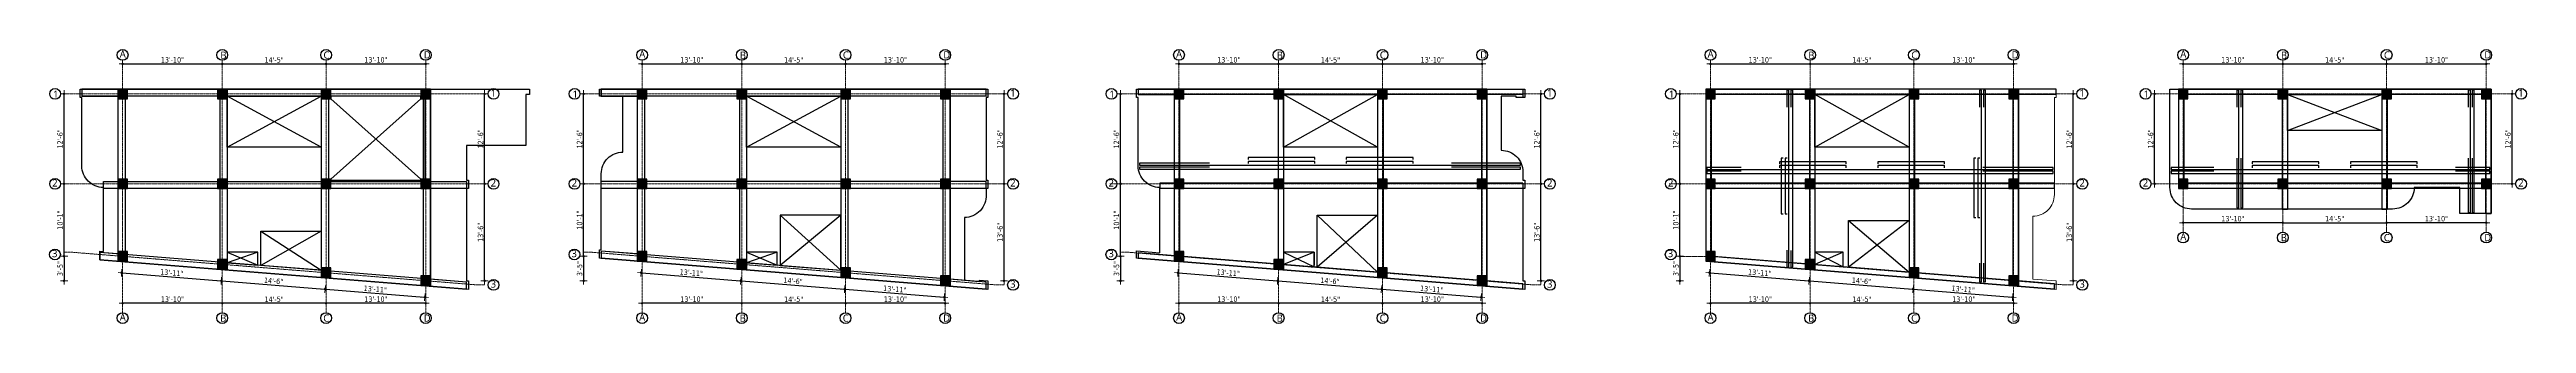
# Model space of a CAD drawing. Header units: inches. Extents: x 130993 to 274375, y -5108 to 103559.
# Drawn here: x 157233 to 161360, y 55395 to 55852 of the extents above; entities that cross this region are included whole.
import ezdxf

# ---------------------------------------------------------------- set-up
doc = ezdxf.new("R2010")
doc.units = ezdxf.units.IN
doc.header["$MEASUREMENT"] = 0
doc.header["$PDMODE"] = 2
doc.header["$PDSIZE"] = -3
doc.linetypes.add('CENTER', pattern=[2, 1.25, -0.25, 0.25, -0.25])
for name, color, linetype, lineweight in [('Center line', 252, 'CENTER', 20), ('Column', 14, 'Continuous', 30), ('Dim-external', 151, 'Continuous', 9), ('DIMENSION', 142, 'Continuous', 20), ('H-HATCH', 9, 'Continuous', 9), ('HATCH', 9, 'Continuous', 9), ('INDEX LINE', 4, 'Continuous', 13), ('Stairs', 134, 'Continuous', 25)]:
    doc.layers.add(name, color=color, linetype=linetype, lineweight=lineweight)
doc.layers.add('ELEVATION', color=7, linetype='Continuous')
doc.layers.add('Text-external', color=7, linetype='Continuous')
doc.styles.add('caption 1in-8ft', font='trebuc.ttf', dxfattribs={"height": 12})
doc.styles.add('TAHOMA', font='tahoma.ttf', dxfattribs={"height": 9})
doc.dimstyles.new('1.8', dxfattribs={"dimscale": 0, "dimtxt": 9, "dimasz": 1, "dimexe": 2, "dimexo": 9, "dimgap": 2, "dimtad": 1, "dimdec": 0, "dimzin": 3, "dimdsep": 46, "dimlunit": 4, "dimtxsty": 'TAHOMA', "dimblk": 'DIM', "dimcen": 3, "dimdle": 3, "dimse1": 1, "dimse2": 1, "dimclrd": 256, "dimclre": 256, "dimclrt": 7, "dimadec": 1, "dimazin": 2, "dimtfac": 1, "dimtdec": 0, "dimtix": 1, "dimtofl": 0, "dimtmove": 2, "dimatfit": 3, "dimldrblk": 'ARW', "dimfxl": 1, "dimfrac": 2, "dimtolj": 2, "dimtzin": 0, "dimarcsym": 0})

msp = doc.modelspace()

# ---------------------------------------------------------------- texts
at = {"layer": 'Text-external', "char_height": 12, "attachment_point": 1, "style": 'caption 1in-8ft'}
for s, insert, width in [('A', (157350.23, 55850.42), 130.1671), ('B', (157517.91, 55848.47), 130.1671), ('C', (157689.51, 55848.7), 130.1671), ('D', (157856.85, 55848.98), 130.1671), ('A', (158215.73, 55850.42), 130.1671), ('B', (158383.41, 55848.47), 130.1671), ('C', (158555.01, 55848.7), 130.1671), ('D', (158722.35, 55848.98), 130.1671), ('A', (159110.23, 55850.42), 130.1671), ('B', (159277.91, 55848.47), 130.1671), ('C', (159449.51, 55848.7), 130.1671), ('D', (159616.85, 55848.98), 130.1671), ('A', (159995.73, 55850.42), 130.1671), ('B', (160163.41, 55848.47), 130.1671), ('C', (160335.01, 55848.7), 130.1671), ('D', (160502.35, 55848.98), 130.1671), ('A', (160783.23, 55850.42), 130.1671), ('B', (160950.91, 55848.47), 130.1671), ('C', (161122.51, 55848.7), 130.1671), ('D', (161289.85, 55848.98), 130.1671), ('1', (157239.21, 55783.53), 5.971), ('1', (157968.23, 55785.42), 130.1671), ('1', (158104.71, 55783.53), 5.971), ('1', (158833.73, 55785.42), 130.1671), ('1', (158999.21, 55783.53), 5.971), ('1', (159728.23, 55785.42), 130.1671), ('1', (159931.21, 55783.53), 5.971), ('1', (160615.23, 55785.42), 130.1671), ('1', (160722.21, 55783.53), 5.971), ('1', (161346.23, 55785.42), 130.1671), ('2', (157237.73, 55635.42), 7.7183), ('2', (157968.23, 55635.42), 130.1671), ('2', (158103.23, 55635.42), 7.7183), ('2', (158833.73, 55635.42), 130.1671), ('2', (158997.73, 55635.42), 7.7183), ('2', (159728.23, 55635.42), 130.1671), ('2', (159929.73, 55635.42), 7.7183), ('2', (160615.23, 55635.42), 130.1671), ('2', (160720.73, 55635.42), 7.7183), ('2', (161346.23, 55635.42), 130.1671), ('3', (157237.47, 55517.66), 7.778), ('3', (158102.97, 55517.66), 7.778), ('3', (158997.47, 55517.66), 7.778), ('3', (159929.47, 55517.66), 7.778), ('A', (160783.23, 55545.84), 130.1671), ('B', (160950.62, 55544.32), 130.1671), ('C', (161122.31, 55544.29), 130.1671), ('D', (161289.71, 55544.34), 130.1671), ('3', (157968.23, 55466.93), 130.1671), ('3', (158833.73, 55466.93), 130.1671), ('3', (159728.23, 55466.93), 130.1671), ('3', (160615.23, 55466.93), 130.1671), ('A', (157350.23, 55411.64), 130.1671), ('B', (157517.62, 55410.11), 130.1671), ('C', (157689.31, 55410.09), 130.1671), ('D', (157856.71, 55410.13), 130.1671), ('A', (158215.73, 55411.64), 130.1671), ('B', (158383.12, 55410.11), 130.1671), ('C', (158554.81, 55410.09), 130.1671), ('D', (158722.21, 55410.13), 130.1671), ('A', (159110.23, 55411.64), 130.1671), ('B', (159277.62, 55410.11), 130.1671), ('C', (159449.31, 55410.09), 130.1671), ('D', (159616.71, 55410.13), 130.1671), ('A', (159995.73, 55411.64), 130.1671), ('B', (160163.12, 55410.11), 130.1671), ('C', (160334.81, 55410.09), 130.1671), ('D', (160502.21, 55410.13), 130.1671)]:
    msp.add_mtext(s, dxfattribs=dict(at, insert=insert, width=width))

# ---------------------------------------------------------------- blocks, each defined once
blk = doc.blocks.new('col')
at = {"layer": 'HATCH'}
h = blk.add_hatch(color=256, dxfattribs=at)
h.dxf.hatch_style = 1
h.paths.add_polyline_path([(-8, -8), (8, -8), (8, 8), (-8, 8)])
at = {"layer": 'Column'}
blk.add_lwpolyline([(-8, -8), (8, -8), (8, 8), (-8, 8)], close=True, dxfattribs=at)
at = {"layer": 'Dim-external'}
for p, q in [((-8, 8), (8, -8)), ((8, 8), (-8, -8))]:
    blk.add_line(p, q, dxfattribs=at)
blk = doc.blocks.new('gridd')
at = {"layer": 'Dim-external'}
for p in [(2, 0), (168, 0), (341, 0), (507, 0), (2, -150), (168, -150), (341, -150), (507, -150), (2, -270.8), (168, -284.2), (341, -298.2), (507, -311.6)]:
    blk.add_blockref('col', p, dxfattribs=at)
blk = doc.blocks.new('DIM')
at = {"layer": 'INDEX LINE'}
h = blk.add_hatch(color=256, dxfattribs=at)
h.paths.add_polyline_path([(0, 1.3), (0, 0), (1.3, 0, 0.414214)])
h.paths.add_polyline_path([(1.3, 0), (0, 0), (0, -1.3, 0.414214)])
h.paths.add_polyline_path([(0, 0), (-1.3, 0, 0.414214), (0, -1.3)])
h.paths.add_polyline_path([(0, 1.3, 0.414214), (-1.3, 0), (0, 0)])
for p, q in [((-6, 0), (6, 0)), ((0, 6), (0, -6))]:
    blk.add_line(p, q, dxfattribs=at)
blk.add_circle((0, 0), 1.28, dxfattribs=at)
blk = doc.blocks.new('*D559')
at = {"layer": 'Defpoints', "color": 0}
for p in [(157521, 55827.9), (157355, 55785.9), (157521, 55785.9)]:
    blk.add_point(p, dxfattribs=at)
at = {"layer": 'DIMENSION', "lineweight": -2}
blk.add_line((157356, 55827.9), (157520, 55827.9), dxfattribs=at)
at = {"layer": 'DIMENSION', "lineweight": -2, "rotation": 180}
blk.add_blockref('DIM', (157355, 55827.9), dxfattribs=at)
at = {"layer": 'DIMENSION', "lineweight": -2}
blk.add_blockref('DIM', (157521, 55827.9), dxfattribs=at)
at = {"layer": 'DIMENSION', "color": 7, "insert": (157438, 55834.6), "char_height": 9, "attachment_point": 5, "style": 'TAHOMA'}
blk.add_mtext('\\A2;13\'-10"', dxfattribs=at)
blk = doc.blocks.new('ARW')
at = {"layer": 'INDEX LINE'}
blk.add_lwpolyline([(10, 0, 0, 6, 0), (0, 0, 0, 0, 0), (10, 0, 0, 0, 0)], format="xyseb", dxfattribs=at)
blk = doc.blocks.new('*D560')
at = {"layer": 'Defpoints', "color": 0}
for p in [(157694, 55827.9), (157521, 55785.9), (157694, 55785.9)]:
    blk.add_point(p, dxfattribs=at)
at = {"layer": 'DIMENSION', "lineweight": -2}
blk.add_line((157522, 55827.9), (157693, 55827.9), dxfattribs=at)
at = {"layer": 'DIMENSION', "lineweight": -2, "rotation": 180}
blk.add_blockref('DIM', (157521, 55827.9), dxfattribs=at)
at = {"layer": 'DIMENSION', "lineweight": -2}
blk.add_blockref('DIM', (157694, 55827.9), dxfattribs=at)
at = {"layer": 'DIMENSION', "color": 7, "insert": (157607.5, 55834.5), "char_height": 9, "attachment_point": 5, "style": 'TAHOMA'}
blk.add_mtext('\\A2;14\'-5"', dxfattribs=at)
blk = doc.blocks.new('*D561')
at = {"layer": 'Defpoints', "color": 0}
for p in [(157860, 55827.9), (157694, 55785.9), (157860, 55785.9)]:
    blk.add_point(p, dxfattribs=at)
at = {"layer": 'DIMENSION', "lineweight": -2}
blk.add_line((157695, 55827.9), (157859, 55827.9), dxfattribs=at)
at = {"layer": 'DIMENSION', "lineweight": -2, "rotation": 180}
blk.add_blockref('DIM', (157694, 55827.9), dxfattribs=at)
at = {"layer": 'DIMENSION', "lineweight": -2}
blk.add_blockref('DIM', (157860, 55827.9), dxfattribs=at)
at = {"layer": 'DIMENSION', "color": 7, "insert": (157777, 55834.6), "char_height": 9, "attachment_point": 5, "style": 'TAHOMA'}
blk.add_mtext('\\A2;13\'-10"', dxfattribs=at)
blk = doc.blocks.new('*D562')
at = {"layer": 'Defpoints', "color": 0}
for p in [(157868, 55627.9), (157958, 55627.9), (157868, 55466.3)]:
    blk.add_point(p, dxfattribs=at)
at = {"layer": 'DIMENSION', "lineweight": -2}
blk.add_line((157958, 55467.3), (157958, 55626.9), dxfattribs=at)
for p, rotation in [((157958, 55627.9), 90), ((157958, 55466.3), 270)]:
    blk.add_blockref('DIM', p, dxfattribs=dict(at, rotation=rotation))
at = {"layer": 'DIMENSION', "color": 7, "insert": (157951.3, 55547.1), "char_height": 9, "attachment_point": 5, "rotation": 90, "style": 'TAHOMA'}
blk.add_mtext('\\A2;13\'-6"', dxfattribs=at)
blk = doc.blocks.new('*D563')
at = {"layer": 'Defpoints', "color": 0}
for p in [(157868, 55777.9), (157958, 55777.9), (157868, 55627.9)]:
    blk.add_point(p, dxfattribs=at)
at = {"layer": 'DIMENSION', "lineweight": -2}
blk.add_line((157958, 55628.9), (157958, 55776.9), dxfattribs=at)
for p, rotation in [((157958, 55777.9), 90), ((157958, 55627.9), 270)]:
    blk.add_blockref('DIM', p, dxfattribs=dict(at, rotation=rotation))
at = {"layer": 'DIMENSION', "color": 7, "insert": (157951.3, 55702.9), "char_height": 9, "attachment_point": 5, "rotation": 90, "style": 'TAHOMA'}
blk.add_mtext('\\A2;12\'-6"', dxfattribs=at)
blk = doc.blocks.new('*D564')
at = {"layer": 'Defpoints', "color": 0}
for p in [(157257.5, 55627.9), (157347, 55627.9), (157347, 55507.1)]:
    blk.add_point(p, dxfattribs=at)
at = {"layer": 'DIMENSION', "lineweight": -2}
blk.add_line((157257.5, 55508.1), (157257.5, 55626.9), dxfattribs=at)
for p, rotation in [((157257.5, 55627.9), 90), ((157257.5, 55507.1), 270)]:
    blk.add_blockref('DIM', p, dxfattribs=dict(at, rotation=rotation))
at = {"layer": 'DIMENSION', "color": 7, "insert": (157250.8, 55567.5), "char_height": 9, "attachment_point": 5, "rotation": 90, "style": 'TAHOMA'}
blk.add_mtext('\\A2;10\'-1"', dxfattribs=at)
blk = doc.blocks.new('*D565')
at = {"layer": 'Defpoints', "color": 0}
for p in [(157257.5, 55777.9), (157347, 55777.9), (157347, 55627.9)]:
    blk.add_point(p, dxfattribs=at)
at = {"layer": 'DIMENSION', "lineweight": -2}
blk.add_line((157257.5, 55628.9), (157257.5, 55776.9), dxfattribs=at)
for p, rotation in [((157257.5, 55777.9), 90), ((157257.5, 55627.9), 270)]:
    blk.add_blockref('DIM', p, dxfattribs=dict(at, rotation=rotation))
at = {"layer": 'DIMENSION', "color": 7, "insert": (157250.8, 55702.9), "char_height": 9, "attachment_point": 5, "rotation": 90, "style": 'TAHOMA'}
blk.add_mtext('\\A2;12\'-6"', dxfattribs=at)
blk = doc.blocks.new('*D566')
at = {"layer": 'Defpoints', "color": 0}
for p in [(157355, 55499.1), (157519.4, 55466.3), (157521, 55485.7)]:
    blk.add_point(p, dxfattribs=at)
at = {"layer": 'DIMENSION', "lineweight": -2}
blk.add_line((157354.4, 55479.6), (157518.4, 55466.4), dxfattribs=at)
for p, rotation in [((157353.4, 55479.7), 175.388094134981), ((157519.4, 55466.3), 355.388094134981)]:
    blk.add_blockref('DIM', p, dxfattribs=dict(at, rotation=rotation))
at = {"layer": 'DIMENSION', "color": 7, "insert": (157437, 55479.7), "char_height": 9, "attachment_point": 5, "rotation": 355.3881, "style": 'TAHOMA'}
blk.add_mtext('\\A2;13\'-11"', dxfattribs=at)
blk = doc.blocks.new('*D567')
at = {"layer": 'Defpoints', "color": 0}
for p in [(157521, 55485.7), (157694, 55471.1), (157692.5, 55452.3)]:
    blk.add_point(p, dxfattribs=at)
at = {"layer": 'DIMENSION', "lineweight": -2}
blk.add_line((157520.4, 55466.2), (157691.5, 55452.4), dxfattribs=at)
for p, rotation in [((157519.4, 55466.3), 175.388094134969), ((157692.5, 55452.3), 355.388094134969)]:
    blk.add_blockref('DIM', p, dxfattribs=dict(at, rotation=rotation))
at = {"layer": 'DIMENSION', "color": 7, "insert": (157606.5, 55466), "char_height": 9, "attachment_point": 5, "rotation": 355.3881, "style": 'TAHOMA'}
blk.add_mtext('\\A2;14\'-6"', dxfattribs=at)
blk = doc.blocks.new('*D568')
at = {"layer": 'Defpoints', "color": 0}
for p in [(157694, 55471.1), (157858.5, 55438.9), (157860, 55457.7)]:
    blk.add_point(p, dxfattribs=at)
at = {"layer": 'DIMENSION', "lineweight": -2}
blk.add_line((157693.5, 55452.3), (157857.5, 55439), dxfattribs=at)
for p, rotation in [((157692.5, 55452.3), 175.388094134969), ((157858.5, 55438.9), 355.388094134969)]:
    blk.add_blockref('DIM', p, dxfattribs=dict(at, rotation=rotation))
at = {"layer": 'DIMENSION', "color": 7, "insert": (157776, 55452.3), "char_height": 9, "attachment_point": 5, "rotation": 355.3881, "style": 'TAHOMA'}
blk.add_mtext('\\A2;13\'-11"', dxfattribs=at)
blk = doc.blocks.new('*D569')
at = {"layer": 'Defpoints', "color": 0}
for p in [(157694, 55471.1), (157694, 55428.9), (157860, 55457.7)]:
    blk.add_point(p, dxfattribs=at)
at = {"layer": 'DIMENSION', "lineweight": -2}
blk.add_line((157859, 55428.9), (157695, 55428.9), dxfattribs=at)
at = {"layer": 'DIMENSION', "lineweight": -2, "rotation": 180}
blk.add_blockref('DIM', (157694, 55428.9), dxfattribs=at)
at = {"layer": 'DIMENSION', "lineweight": -2}
blk.add_blockref('DIM', (157860, 55428.9), dxfattribs=at)
at = {"layer": 'DIMENSION', "color": 7, "insert": (157777, 55435.6), "char_height": 9, "attachment_point": 5, "style": 'TAHOMA'}
blk.add_mtext('\\A2;13\'-10"', dxfattribs=at)
blk = doc.blocks.new('*D570')
at = {"layer": 'Defpoints', "color": 0}
for p in [(157521, 55485.7), (157694, 55471.1), (157521, 55428.9)]:
    blk.add_point(p, dxfattribs=at)
at = {"layer": 'DIMENSION', "lineweight": -2}
blk.add_line((157693, 55428.9), (157522, 55428.9), dxfattribs=at)
at = {"layer": 'DIMENSION', "lineweight": -2, "rotation": 180}
blk.add_blockref('DIM', (157521, 55428.9), dxfattribs=at)
at = {"layer": 'DIMENSION', "lineweight": -2}
blk.add_blockref('DIM', (157694, 55428.9), dxfattribs=at)
at = {"layer": 'DIMENSION', "color": 7, "insert": (157607.5, 55435.5), "char_height": 9, "attachment_point": 5, "style": 'TAHOMA'}
blk.add_mtext('\\A2;14\'-5"', dxfattribs=at)
blk = doc.blocks.new('*D571')
at = {"layer": 'Defpoints', "color": 0}
for p in [(157355, 55498.4), (157521, 55485.7), (157355, 55428.9)]:
    blk.add_point(p, dxfattribs=at)
at = {"layer": 'DIMENSION', "lineweight": -2}
blk.add_line((157520, 55428.9), (157356, 55428.9), dxfattribs=at)
at = {"layer": 'DIMENSION', "lineweight": -2, "rotation": 180}
blk.add_blockref('DIM', (157355, 55428.9), dxfattribs=at)
at = {"layer": 'DIMENSION', "lineweight": -2}
blk.add_blockref('DIM', (157521, 55428.9), dxfattribs=at)
at = {"layer": 'DIMENSION', "color": 7, "insert": (157438, 55435.6), "char_height": 9, "attachment_point": 5, "style": 'TAHOMA'}
blk.add_mtext('\\A2;13\'-10"', dxfattribs=at)
blk = doc.blocks.new('*D572')
at = {"layer": 'Defpoints', "color": 0}
for p in [(157347, 55507.1), (157257.5, 55466.3), (157868, 55466.3)]:
    blk.add_point(p, dxfattribs=at)
at = {"layer": 'DIMENSION', "lineweight": -2}
blk.add_line((157257.5, 55506.1), (157257.5, 55467.3), dxfattribs=at)
for p, rotation in [((157257.5, 55507.1), 90), ((157257.5, 55466.3), 270)]:
    blk.add_blockref('DIM', p, dxfattribs=dict(at, rotation=rotation))
at = {"layer": 'DIMENSION', "color": 7, "insert": (157250.9, 55486.7), "char_height": 9, "attachment_point": 5, "rotation": 90, "style": 'TAHOMA'}
blk.add_mtext('\\A2;3\'-5"', dxfattribs=at)
blk = doc.blocks.new('*D525')
at = {"layer": 'Defpoints', "color": 0}
for p in [(158386.5, 55827.9), (158220.5, 55785.9), (158386.5, 55785.9)]:
    blk.add_point(p, dxfattribs=at)
at = {"layer": 'DIMENSION', "lineweight": -2}
blk.add_line((158221.5, 55827.9), (158385.5, 55827.9), dxfattribs=at)
at = {"layer": 'DIMENSION', "lineweight": -2, "rotation": 180}
blk.add_blockref('DIM', (158220.5, 55827.9), dxfattribs=at)
at = {"layer": 'DIMENSION', "lineweight": -2}
blk.add_blockref('DIM', (158386.5, 55827.9), dxfattribs=at)
at = {"layer": 'DIMENSION', "color": 7, "insert": (158303.5, 55834.6), "char_height": 9, "attachment_point": 5, "style": 'TAHOMA'}
blk.add_mtext('\\A2;13\'-10"', dxfattribs=at)
blk = doc.blocks.new('*D526')
at = {"layer": 'Defpoints', "color": 0}
for p in [(158559.5, 55827.9), (158386.5, 55785.9), (158559.5, 55785.9)]:
    blk.add_point(p, dxfattribs=at)
at = {"layer": 'DIMENSION', "lineweight": -2}
blk.add_line((158387.5, 55827.9), (158558.5, 55827.9), dxfattribs=at)
at = {"layer": 'DIMENSION', "lineweight": -2, "rotation": 180}
blk.add_blockref('DIM', (158386.5, 55827.9), dxfattribs=at)
at = {"layer": 'DIMENSION', "lineweight": -2}
blk.add_blockref('DIM', (158559.5, 55827.9), dxfattribs=at)
at = {"layer": 'DIMENSION', "color": 7, "insert": (158473, 55834.5), "char_height": 9, "attachment_point": 5, "style": 'TAHOMA'}
blk.add_mtext('\\A2;14\'-5"', dxfattribs=at)
blk = doc.blocks.new('*D527')
at = {"layer": 'Defpoints', "color": 0}
for p in [(158725.5, 55827.9), (158559.5, 55785.9), (158725.5, 55785.9)]:
    blk.add_point(p, dxfattribs=at)
at = {"layer": 'DIMENSION', "lineweight": -2}
blk.add_line((158560.5, 55827.9), (158724.5, 55827.9), dxfattribs=at)
at = {"layer": 'DIMENSION', "lineweight": -2, "rotation": 180}
blk.add_blockref('DIM', (158559.5, 55827.9), dxfattribs=at)
at = {"layer": 'DIMENSION', "lineweight": -2}
blk.add_blockref('DIM', (158725.5, 55827.9), dxfattribs=at)
at = {"layer": 'DIMENSION', "color": 7, "insert": (158642.5, 55834.6), "char_height": 9, "attachment_point": 5, "style": 'TAHOMA'}
blk.add_mtext('\\A2;13\'-10"', dxfattribs=at)
blk = doc.blocks.new('*D528')
at = {"layer": 'Defpoints', "color": 0}
for p in [(158733.5, 55627.9), (158823.5, 55627.9), (158733.5, 55466.3)]:
    blk.add_point(p, dxfattribs=at)
at = {"layer": 'DIMENSION', "lineweight": -2}
blk.add_line((158823.5, 55467.3), (158823.5, 55626.9), dxfattribs=at)
for p, rotation in [((158823.5, 55627.9), 90), ((158823.5, 55466.3), 270)]:
    blk.add_blockref('DIM', p, dxfattribs=dict(at, rotation=rotation))
at = {"layer": 'DIMENSION', "color": 7, "insert": (158816.8, 55547.1), "char_height": 9, "attachment_point": 5, "rotation": 90, "style": 'TAHOMA'}
blk.add_mtext('\\A2;13\'-6"', dxfattribs=at)
blk = doc.blocks.new('*D529')
at = {"layer": 'Defpoints', "color": 0}
for p in [(158733.5, 55777.9), (158823.5, 55777.9), (158733.5, 55627.9)]:
    blk.add_point(p, dxfattribs=at)
at = {"layer": 'DIMENSION', "lineweight": -2}
blk.add_line((158823.5, 55628.9), (158823.5, 55776.9), dxfattribs=at)
for p, rotation in [((158823.5, 55777.9), 90), ((158823.5, 55627.9), 270)]:
    blk.add_blockref('DIM', p, dxfattribs=dict(at, rotation=rotation))
at = {"layer": 'DIMENSION', "color": 7, "insert": (158816.8, 55702.9), "char_height": 9, "attachment_point": 5, "rotation": 90, "style": 'TAHOMA'}
blk.add_mtext('\\A2;12\'-6"', dxfattribs=at)
blk = doc.blocks.new('*D530')
at = {"layer": 'Defpoints', "color": 0}
for p in [(158123, 55627.9), (158212.5, 55627.9), (158212.5, 55507.1)]:
    blk.add_point(p, dxfattribs=at)
at = {"layer": 'DIMENSION', "lineweight": -2}
blk.add_line((158123, 55508.1), (158123, 55626.9), dxfattribs=at)
for p, rotation in [((158123, 55627.9), 90), ((158123, 55507.1), 270)]:
    blk.add_blockref('DIM', p, dxfattribs=dict(at, rotation=rotation))
at = {"layer": 'DIMENSION', "color": 7, "insert": (158116.3, 55567.5), "char_height": 9, "attachment_point": 5, "rotation": 90, "style": 'TAHOMA'}
blk.add_mtext('\\A2;10\'-1"', dxfattribs=at)
blk = doc.blocks.new('*D531')
at = {"layer": 'Defpoints', "color": 0}
for p in [(158123, 55777.9), (158212.5, 55777.9), (158212.5, 55627.9)]:
    blk.add_point(p, dxfattribs=at)
at = {"layer": 'DIMENSION', "lineweight": -2}
blk.add_line((158123, 55628.9), (158123, 55776.9), dxfattribs=at)
for p, rotation in [((158123, 55777.9), 90), ((158123, 55627.9), 270)]:
    blk.add_blockref('DIM', p, dxfattribs=dict(at, rotation=rotation))
at = {"layer": 'DIMENSION', "color": 7, "insert": (158116.3, 55702.9), "char_height": 9, "attachment_point": 5, "rotation": 90, "style": 'TAHOMA'}
blk.add_mtext('\\A2;12\'-6"', dxfattribs=at)
blk = doc.blocks.new('*D532')
at = {"layer": 'Defpoints', "color": 0}
for p in [(158220.5, 55499.1), (158384.9, 55466.3), (158386.5, 55485.7)]:
    blk.add_point(p, dxfattribs=at)
at = {"layer": 'DIMENSION', "lineweight": -2}
blk.add_line((158219.9, 55479.6), (158383.9, 55466.4), dxfattribs=at)
for p, rotation in [((158218.9, 55479.7), 175.388094134981), ((158384.9, 55466.3), 355.388094134981)]:
    blk.add_blockref('DIM', p, dxfattribs=dict(at, rotation=rotation))
at = {"layer": 'DIMENSION', "color": 7, "insert": (158302.5, 55479.7), "char_height": 9, "attachment_point": 5, "rotation": 355.3881, "style": 'TAHOMA'}
blk.add_mtext('\\A2;13\'-11"', dxfattribs=at)
blk = doc.blocks.new('*D533')
at = {"layer": 'Defpoints', "color": 0}
for p in [(158386.5, 55485.7), (158559.5, 55471.1), (158558, 55452.3)]:
    blk.add_point(p, dxfattribs=at)
at = {"layer": 'DIMENSION', "lineweight": -2}
blk.add_line((158385.9, 55466.2), (158557, 55452.4), dxfattribs=at)
for p, rotation in [((158384.9, 55466.3), 175.388094134969), ((158558, 55452.3), 355.388094134969)]:
    blk.add_blockref('DIM', p, dxfattribs=dict(at, rotation=rotation))
at = {"layer": 'DIMENSION', "color": 7, "insert": (158472, 55466), "char_height": 9, "attachment_point": 5, "rotation": 355.3881, "style": 'TAHOMA'}
blk.add_mtext('\\A2;14\'-6"', dxfattribs=at)
blk = doc.blocks.new('*D534')
at = {"layer": 'Defpoints', "color": 0}
for p in [(158559.5, 55471.1), (158724, 55438.9), (158725.5, 55457.7)]:
    blk.add_point(p, dxfattribs=at)
at = {"layer": 'DIMENSION', "lineweight": -2}
blk.add_line((158559, 55452.3), (158723, 55439), dxfattribs=at)
for p, rotation in [((158558, 55452.3), 175.388094134969), ((158724, 55438.9), 355.388094134969)]:
    blk.add_blockref('DIM', p, dxfattribs=dict(at, rotation=rotation))
at = {"layer": 'DIMENSION', "color": 7, "insert": (158641.5, 55452.3), "char_height": 9, "attachment_point": 5, "rotation": 355.3881, "style": 'TAHOMA'}
blk.add_mtext('\\A2;13\'-11"', dxfattribs=at)
blk = doc.blocks.new('*D535')
at = {"layer": 'Defpoints', "color": 0}
for p in [(158559.5, 55471.1), (158559.5, 55428.9), (158725.5, 55457.7)]:
    blk.add_point(p, dxfattribs=at)
at = {"layer": 'DIMENSION', "lineweight": -2}
blk.add_line((158724.5, 55428.9), (158560.5, 55428.9), dxfattribs=at)
at = {"layer": 'DIMENSION', "lineweight": -2, "rotation": 180}
blk.add_blockref('DIM', (158559.5, 55428.9), dxfattribs=at)
at = {"layer": 'DIMENSION', "lineweight": -2}
blk.add_blockref('DIM', (158725.5, 55428.9), dxfattribs=at)
at = {"layer": 'DIMENSION', "color": 7, "insert": (158642.5, 55435.6), "char_height": 9, "attachment_point": 5, "style": 'TAHOMA'}
blk.add_mtext('\\A2;13\'-10"', dxfattribs=at)
blk = doc.blocks.new('*D536')
at = {"layer": 'Defpoints', "color": 0}
for p in [(158386.5, 55485.7), (158559.5, 55471.1), (158386.5, 55428.9)]:
    blk.add_point(p, dxfattribs=at)
at = {"layer": 'DIMENSION', "lineweight": -2}
blk.add_line((158558.5, 55428.9), (158387.5, 55428.9), dxfattribs=at)
at = {"layer": 'DIMENSION', "lineweight": -2, "rotation": 180}
blk.add_blockref('DIM', (158386.5, 55428.9), dxfattribs=at)
at = {"layer": 'DIMENSION', "lineweight": -2}
blk.add_blockref('DIM', (158559.5, 55428.9), dxfattribs=at)
at = {"layer": 'DIMENSION', "color": 7, "insert": (158473, 55435.5), "char_height": 9, "attachment_point": 5, "style": 'TAHOMA'}
blk.add_mtext('\\A2;14\'-5"', dxfattribs=at)
blk = doc.blocks.new('*D537')
at = {"layer": 'Defpoints', "color": 0}
for p in [(158220.5, 55498.4), (158386.5, 55485.7), (158220.5, 55428.9)]:
    blk.add_point(p, dxfattribs=at)
at = {"layer": 'DIMENSION', "lineweight": -2}
blk.add_line((158385.5, 55428.9), (158221.5, 55428.9), dxfattribs=at)
at = {"layer": 'DIMENSION', "lineweight": -2, "rotation": 180}
blk.add_blockref('DIM', (158220.5, 55428.9), dxfattribs=at)
at = {"layer": 'DIMENSION', "lineweight": -2}
blk.add_blockref('DIM', (158386.5, 55428.9), dxfattribs=at)
at = {"layer": 'DIMENSION', "color": 7, "insert": (158303.5, 55435.6), "char_height": 9, "attachment_point": 5, "style": 'TAHOMA'}
blk.add_mtext('\\A2;13\'-10"', dxfattribs=at)
blk = doc.blocks.new('*D538')
at = {"layer": 'Defpoints', "color": 0}
for p in [(158212.5, 55507.1), (158123, 55466.3), (158733.5, 55466.3)]:
    blk.add_point(p, dxfattribs=at)
at = {"layer": 'DIMENSION', "lineweight": -2}
blk.add_line((158123, 55506.1), (158123, 55467.3), dxfattribs=at)
for p, rotation in [((158123, 55507.1), 90), ((158123, 55466.3), 270)]:
    blk.add_blockref('DIM', p, dxfattribs=dict(at, rotation=rotation))
at = {"layer": 'DIMENSION', "color": 7, "insert": (158116.4, 55486.7), "char_height": 9, "attachment_point": 5, "rotation": 90, "style": 'TAHOMA'}
blk.add_mtext('\\A2;3\'-5"', dxfattribs=at)
blk = doc.blocks.new('*D539')
at = {"layer": 'Defpoints', "color": 0}
for p in [(159281, 55827.9), (159115, 55785.9), (159281, 55785.9)]:
    blk.add_point(p, dxfattribs=at)
at = {"layer": 'DIMENSION', "lineweight": -2}
blk.add_line((159116, 55827.9), (159280, 55827.9), dxfattribs=at)
at = {"layer": 'DIMENSION', "lineweight": -2, "rotation": 180}
blk.add_blockref('DIM', (159115, 55827.9), dxfattribs=at)
at = {"layer": 'DIMENSION', "lineweight": -2}
blk.add_blockref('DIM', (159281, 55827.9), dxfattribs=at)
at = {"layer": 'DIMENSION', "color": 7, "insert": (159198, 55834.6), "char_height": 9, "attachment_point": 5, "style": 'TAHOMA'}
blk.add_mtext('\\A2;13\'-10"', dxfattribs=at)
blk = doc.blocks.new('*D540')
at = {"layer": 'Defpoints', "color": 0}
for p in [(159454, 55827.9), (159281, 55785.9), (159454, 55785.9)]:
    blk.add_point(p, dxfattribs=at)
at = {"layer": 'DIMENSION', "lineweight": -2}
blk.add_line((159282, 55827.9), (159453, 55827.9), dxfattribs=at)
at = {"layer": 'DIMENSION', "lineweight": -2, "rotation": 180}
blk.add_blockref('DIM', (159281, 55827.9), dxfattribs=at)
at = {"layer": 'DIMENSION', "lineweight": -2}
blk.add_blockref('DIM', (159454, 55827.9), dxfattribs=at)
at = {"layer": 'DIMENSION', "color": 7, "insert": (159367.5, 55834.5), "char_height": 9, "attachment_point": 5, "style": 'TAHOMA'}
blk.add_mtext('\\A2;14\'-5"', dxfattribs=at)
blk = doc.blocks.new('*D541')
at = {"layer": 'Defpoints', "color": 0}
for p in [(159620, 55827.9), (159454, 55785.9), (159620, 55785.9)]:
    blk.add_point(p, dxfattribs=at)
at = {"layer": 'DIMENSION', "lineweight": -2}
blk.add_line((159455, 55827.9), (159619, 55827.9), dxfattribs=at)
at = {"layer": 'DIMENSION', "lineweight": -2, "rotation": 180}
blk.add_blockref('DIM', (159454, 55827.9), dxfattribs=at)
at = {"layer": 'DIMENSION', "lineweight": -2}
blk.add_blockref('DIM', (159620, 55827.9), dxfattribs=at)
at = {"layer": 'DIMENSION', "color": 7, "insert": (159537, 55834.6), "char_height": 9, "attachment_point": 5, "style": 'TAHOMA'}
blk.add_mtext('\\A2;13\'-10"', dxfattribs=at)
blk = doc.blocks.new('*D542')
at = {"layer": 'Defpoints', "color": 0}
for p in [(159628, 55627.9), (159718, 55627.9), (159628, 55466.3)]:
    blk.add_point(p, dxfattribs=at)
at = {"layer": 'DIMENSION', "lineweight": -2}
blk.add_line((159718, 55467.3), (159718, 55626.9), dxfattribs=at)
for p, rotation in [((159718, 55627.9), 90), ((159718, 55466.3), 270)]:
    blk.add_blockref('DIM', p, dxfattribs=dict(at, rotation=rotation))
at = {"layer": 'DIMENSION', "color": 7, "insert": (159711.3, 55547.1), "char_height": 9, "attachment_point": 5, "rotation": 90, "style": 'TAHOMA'}
blk.add_mtext('\\A2;13\'-6"', dxfattribs=at)
blk = doc.blocks.new('*D543')
at = {"layer": 'Defpoints', "color": 0}
for p in [(159628, 55777.9), (159718, 55777.9), (159628, 55627.9)]:
    blk.add_point(p, dxfattribs=at)
at = {"layer": 'DIMENSION', "lineweight": -2}
blk.add_line((159718, 55628.9), (159718, 55776.9), dxfattribs=at)
for p, rotation in [((159718, 55777.9), 90), ((159718, 55627.9), 270)]:
    blk.add_blockref('DIM', p, dxfattribs=dict(at, rotation=rotation))
at = {"layer": 'DIMENSION', "color": 7, "insert": (159711.3, 55702.9), "char_height": 9, "attachment_point": 5, "rotation": 90, "style": 'TAHOMA'}
blk.add_mtext('\\A2;12\'-6"', dxfattribs=at)
blk = doc.blocks.new('*D544')
at = {"layer": 'Defpoints', "color": 0}
for p in [(159017.5, 55627.9), (159107, 55627.9), (159107, 55507.1)]:
    blk.add_point(p, dxfattribs=at)
at = {"layer": 'DIMENSION', "lineweight": -2}
blk.add_line((159017.5, 55508.1), (159017.5, 55626.9), dxfattribs=at)
for p, rotation in [((159017.5, 55627.9), 90), ((159017.5, 55507.1), 270)]:
    blk.add_blockref('DIM', p, dxfattribs=dict(at, rotation=rotation))
at = {"layer": 'DIMENSION', "color": 7, "insert": (159010.8, 55567.5), "char_height": 9, "attachment_point": 5, "rotation": 90, "style": 'TAHOMA'}
blk.add_mtext('\\A2;10\'-1"', dxfattribs=at)
blk = doc.blocks.new('*D545')
at = {"layer": 'Defpoints', "color": 0}
for p in [(159017.5, 55777.9), (159107, 55777.9), (159107, 55627.9)]:
    blk.add_point(p, dxfattribs=at)
at = {"layer": 'DIMENSION', "lineweight": -2}
blk.add_line((159017.5, 55628.9), (159017.5, 55776.9), dxfattribs=at)
for p, rotation in [((159017.5, 55777.9), 90), ((159017.5, 55627.9), 270)]:
    blk.add_blockref('DIM', p, dxfattribs=dict(at, rotation=rotation))
at = {"layer": 'DIMENSION', "color": 7, "insert": (159010.8, 55702.9), "char_height": 9, "attachment_point": 5, "rotation": 90, "style": 'TAHOMA'}
blk.add_mtext('\\A2;12\'-6"', dxfattribs=at)
blk = doc.blocks.new('*D546')
at = {"layer": 'Defpoints', "color": 0}
for p in [(159115, 55499.1), (159279.4, 55466.3), (159281, 55485.7)]:
    blk.add_point(p, dxfattribs=at)
at = {"layer": 'DIMENSION', "lineweight": -2}
blk.add_line((159114.4, 55479.6), (159278.4, 55466.4), dxfattribs=at)
for p, rotation in [((159113.4, 55479.7), 175.388094134981), ((159279.4, 55466.3), 355.388094134981)]:
    blk.add_blockref('DIM', p, dxfattribs=dict(at, rotation=rotation))
at = {"layer": 'DIMENSION', "color": 7, "insert": (159197, 55479.7), "char_height": 9, "attachment_point": 5, "rotation": 355.3881, "style": 'TAHOMA'}
blk.add_mtext('\\A2;13\'-11"', dxfattribs=at)
blk = doc.blocks.new('*D547')
at = {"layer": 'Defpoints', "color": 0}
for p in [(159281, 55485.7), (159454, 55471.1), (159452.5, 55452.3)]:
    blk.add_point(p, dxfattribs=at)
at = {"layer": 'DIMENSION', "lineweight": -2}
blk.add_line((159280.4, 55466.2), (159451.5, 55452.4), dxfattribs=at)
for p, rotation in [((159279.4, 55466.3), 175.388094134969), ((159452.5, 55452.3), 355.388094134969)]:
    blk.add_blockref('DIM', p, dxfattribs=dict(at, rotation=rotation))
at = {"layer": 'DIMENSION', "color": 7, "insert": (159366.5, 55466), "char_height": 9, "attachment_point": 5, "rotation": 355.3881, "style": 'TAHOMA'}
blk.add_mtext('\\A2;14\'-6"', dxfattribs=at)
blk = doc.blocks.new('*D548')
at = {"layer": 'Defpoints', "color": 0}
for p in [(159454, 55471.1), (159618.5, 55438.9), (159620, 55457.7)]:
    blk.add_point(p, dxfattribs=at)
at = {"layer": 'DIMENSION', "lineweight": -2}
blk.add_line((159453.5, 55452.3), (159617.5, 55439), dxfattribs=at)
for p, rotation in [((159452.5, 55452.3), 175.388094134969), ((159618.5, 55438.9), 355.388094134969)]:
    blk.add_blockref('DIM', p, dxfattribs=dict(at, rotation=rotation))
at = {"layer": 'DIMENSION', "color": 7, "insert": (159536, 55452.3), "char_height": 9, "attachment_point": 5, "rotation": 355.3881, "style": 'TAHOMA'}
blk.add_mtext('\\A2;13\'-11"', dxfattribs=at)
blk = doc.blocks.new('*D549')
at = {"layer": 'Defpoints', "color": 0}
for p in [(159454, 55471.1), (159454, 55428.9), (159620, 55457.7)]:
    blk.add_point(p, dxfattribs=at)
at = {"layer": 'DIMENSION', "lineweight": -2}
blk.add_line((159619, 55428.9), (159455, 55428.9), dxfattribs=at)
at = {"layer": 'DIMENSION', "lineweight": -2, "rotation": 180}
blk.add_blockref('DIM', (159454, 55428.9), dxfattribs=at)
at = {"layer": 'DIMENSION', "lineweight": -2}
blk.add_blockref('DIM', (159620, 55428.9), dxfattribs=at)
at = {"layer": 'DIMENSION', "color": 7, "insert": (159537, 55435.6), "char_height": 9, "attachment_point": 5, "style": 'TAHOMA'}
blk.add_mtext('\\A2;13\'-10"', dxfattribs=at)
blk = doc.blocks.new('*D550')
at = {"layer": 'Defpoints', "color": 0}
for p in [(159281, 55485.7), (159454, 55471.1), (159281, 55428.9)]:
    blk.add_point(p, dxfattribs=at)
at = {"layer": 'DIMENSION', "lineweight": -2}
blk.add_line((159453, 55428.9), (159282, 55428.9), dxfattribs=at)
at = {"layer": 'DIMENSION', "lineweight": -2, "rotation": 180}
blk.add_blockref('DIM', (159281, 55428.9), dxfattribs=at)
at = {"layer": 'DIMENSION', "lineweight": -2}
blk.add_blockref('DIM', (159454, 55428.9), dxfattribs=at)
at = {"layer": 'DIMENSION', "color": 7, "insert": (159367.5, 55435.5), "char_height": 9, "attachment_point": 5, "style": 'TAHOMA'}
blk.add_mtext('\\A2;14\'-5"', dxfattribs=at)
blk = doc.blocks.new('*D551')
at = {"layer": 'Defpoints', "color": 0}
for p in [(159115, 55498.4), (159281, 55485.7), (159115, 55428.9)]:
    blk.add_point(p, dxfattribs=at)
at = {"layer": 'DIMENSION', "lineweight": -2}
blk.add_line((159280, 55428.9), (159116, 55428.9), dxfattribs=at)
at = {"layer": 'DIMENSION', "lineweight": -2, "rotation": 180}
blk.add_blockref('DIM', (159115, 55428.9), dxfattribs=at)
at = {"layer": 'DIMENSION', "lineweight": -2}
blk.add_blockref('DIM', (159281, 55428.9), dxfattribs=at)
at = {"layer": 'DIMENSION', "color": 7, "insert": (159198, 55435.6), "char_height": 9, "attachment_point": 5, "style": 'TAHOMA'}
blk.add_mtext('\\A2;13\'-10"', dxfattribs=at)
blk = doc.blocks.new('*D552')
at = {"layer": 'Defpoints', "color": 0}
for p in [(159107, 55507.1), (159017.5, 55466.3), (159628, 55466.3)]:
    blk.add_point(p, dxfattribs=at)
at = {"layer": 'DIMENSION', "lineweight": -2}
blk.add_line((159017.5, 55506.1), (159017.5, 55467.3), dxfattribs=at)
for p, rotation in [((159017.5, 55507.1), 90), ((159017.5, 55466.3), 270)]:
    blk.add_blockref('DIM', p, dxfattribs=dict(at, rotation=rotation))
at = {"layer": 'DIMENSION', "color": 7, "insert": (159010.9, 55486.7), "char_height": 9, "attachment_point": 5, "rotation": 90, "style": 'TAHOMA'}
blk.add_mtext('\\A2;3\'-5"', dxfattribs=at)
blk = doc.blocks.new('*D553')
at = {"layer": 'Defpoints', "color": 0}
for p in [(160954, 55827.9), (160788, 55785.9), (160954, 55785.9)]:
    blk.add_point(p, dxfattribs=at)
at = {"layer": 'DIMENSION', "lineweight": -2}
blk.add_line((160789, 55827.9), (160953, 55827.9), dxfattribs=at)
at = {"layer": 'DIMENSION', "lineweight": -2, "rotation": 180}
blk.add_blockref('DIM', (160788, 55827.9), dxfattribs=at)
at = {"layer": 'DIMENSION', "lineweight": -2}
blk.add_blockref('DIM', (160954, 55827.9), dxfattribs=at)
at = {"layer": 'DIMENSION', "color": 7, "insert": (160871, 55834.6), "char_height": 9, "attachment_point": 5, "style": 'TAHOMA'}
blk.add_mtext('\\A2;13\'-10"', dxfattribs=at)
blk = doc.blocks.new('*D554')
at = {"layer": 'Defpoints', "color": 0}
for p in [(161127, 55827.9), (160954, 55785.9), (161127, 55785.9)]:
    blk.add_point(p, dxfattribs=at)
at = {"layer": 'DIMENSION', "lineweight": -2}
blk.add_line((160955, 55827.9), (161126, 55827.9), dxfattribs=at)
at = {"layer": 'DIMENSION', "lineweight": -2, "rotation": 180}
blk.add_blockref('DIM', (160954, 55827.9), dxfattribs=at)
at = {"layer": 'DIMENSION', "lineweight": -2}
blk.add_blockref('DIM', (161127, 55827.9), dxfattribs=at)
at = {"layer": 'DIMENSION', "color": 7, "insert": (161040.5, 55834.5), "char_height": 9, "attachment_point": 5, "style": 'TAHOMA'}
blk.add_mtext('\\A2;14\'-5"', dxfattribs=at)
blk = doc.blocks.new('*D555')
at = {"layer": 'Defpoints', "color": 0}
for p in [(161293, 55827.9), (161127, 55785.9), (161293, 55785.9)]:
    blk.add_point(p, dxfattribs=at)
at = {"layer": 'DIMENSION', "lineweight": -2}
blk.add_line((161128, 55827.9), (161292, 55827.9), dxfattribs=at)
at = {"layer": 'DIMENSION', "lineweight": -2, "rotation": 180}
blk.add_blockref('DIM', (161127, 55827.9), dxfattribs=at)
at = {"layer": 'DIMENSION', "lineweight": -2}
blk.add_blockref('DIM', (161293, 55827.9), dxfattribs=at)
at = {"layer": 'DIMENSION', "color": 7, "insert": (161210, 55834.6), "char_height": 9, "attachment_point": 5, "style": 'TAHOMA'}
blk.add_mtext('\\A2;13\'-10"', dxfattribs=at)
blk = doc.blocks.new('*D523')
at = {"layer": 'Defpoints', "color": 0}
for p in [(161301, 55777.9), (161336, 55777.9), (161301, 55627.9)]:
    blk.add_point(p, dxfattribs=at)
at = {"layer": 'DIMENSION', "lineweight": -2}
blk.add_line((161336, 55628.9), (161336, 55776.9), dxfattribs=at)
for p, rotation in [((161336, 55777.9), 90), ((161336, 55627.9), 270)]:
    blk.add_blockref('DIM', p, dxfattribs=dict(at, rotation=rotation))
at = {"layer": 'DIMENSION', "color": 7, "insert": (161329.3, 55702.9), "char_height": 9, "attachment_point": 5, "rotation": 90, "style": 'TAHOMA'}
blk.add_mtext('\\A2;12\'-6"', dxfattribs=at)
blk = doc.blocks.new('*D556')
at = {"layer": 'Defpoints', "color": 0}
for p in [(160740.5, 55777.9), (160780, 55777.9), (160780, 55627.9)]:
    blk.add_point(p, dxfattribs=at)
at = {"layer": 'DIMENSION', "lineweight": -2}
blk.add_line((160740.5, 55628.9), (160740.5, 55776.9), dxfattribs=at)
for p, rotation in [((160740.5, 55777.9), 90), ((160740.5, 55627.9), 270)]:
    blk.add_blockref('DIM', p, dxfattribs=dict(at, rotation=rotation))
at = {"layer": 'DIMENSION', "color": 7, "insert": (160733.8, 55702.9), "char_height": 9, "attachment_point": 5, "rotation": 90, "style": 'TAHOMA'}
blk.add_mtext('\\A2;12\'-6"', dxfattribs=at)
blk = doc.blocks.new('*D557')
at = {"layer": 'Defpoints', "color": 0}
for p in [(161127, 55785.9), (161293, 55591.9), (161127, 55563.1)]:
    blk.add_point(p, dxfattribs=at)
at = {"layer": 'DIMENSION', "lineweight": -2}
blk.add_line((161292, 55563.1), (161128, 55563.1), dxfattribs=at)
at = {"layer": 'DIMENSION', "lineweight": -2, "rotation": 180}
blk.add_blockref('DIM', (161127, 55563.1), dxfattribs=at)
at = {"layer": 'DIMENSION', "lineweight": -2}
blk.add_blockref('DIM', (161293, 55563.1), dxfattribs=at)
at = {"layer": 'DIMENSION', "color": 7, "insert": (161210, 55569.8), "char_height": 9, "attachment_point": 5, "style": 'TAHOMA'}
blk.add_mtext('\\A2;13\'-10"', dxfattribs=at)
blk = doc.blocks.new('*D558')
at = {"layer": 'Defpoints', "color": 0}
for p in [(160788, 55785.9), (160954, 55619.9), (160788, 55563.1)]:
    blk.add_point(p, dxfattribs=at)
at = {"layer": 'DIMENSION', "lineweight": -2}
blk.add_line((160953, 55563.1), (160789, 55563.1), dxfattribs=at)
at = {"layer": 'DIMENSION', "lineweight": -2, "rotation": 180}
blk.add_blockref('DIM', (160788, 55563.1), dxfattribs=at)
at = {"layer": 'DIMENSION', "lineweight": -2}
blk.add_blockref('DIM', (160954, 55563.1), dxfattribs=at)
at = {"layer": 'DIMENSION', "color": 7, "insert": (160871, 55569.8), "char_height": 9, "attachment_point": 5, "style": 'TAHOMA'}
blk.add_mtext('\\A2;13\'-10"', dxfattribs=at)
blk = doc.blocks.new('*D524')
at = {"layer": 'Defpoints', "color": 0}
for p in [(161127, 55619.9), (160954, 55585.9), (161127, 55563.1)]:
    blk.add_point(p, dxfattribs=at)
at = {"layer": 'DIMENSION', "lineweight": -2}
blk.add_line((160955, 55563.1), (161126, 55563.1), dxfattribs=at)
at = {"layer": 'DIMENSION', "lineweight": -2, "rotation": 180}
blk.add_blockref('DIM', (160954, 55563.1), dxfattribs=at)
at = {"layer": 'DIMENSION', "lineweight": -2}
blk.add_blockref('DIM', (161127, 55563.1), dxfattribs=at)
at = {"layer": 'DIMENSION', "color": 7, "insert": (161040.5, 55569.7), "char_height": 9, "attachment_point": 5, "style": 'TAHOMA'}
blk.add_mtext('\\A2;14\'-5"', dxfattribs=at)
blk = doc.blocks.new('*D587')
at = {"layer": 'Defpoints', "color": 0}
for p in [(160166.5, 55827.9), (160000.5, 55785.9), (160166.5, 55785.9)]:
    blk.add_point(p, dxfattribs=at)
at = {"layer": 'DIMENSION', "lineweight": -2}
blk.add_line((160001.5, 55827.9), (160165.5, 55827.9), dxfattribs=at)
at = {"layer": 'DIMENSION', "lineweight": -2, "rotation": 180}
blk.add_blockref('DIM', (160000.5, 55827.9), dxfattribs=at)
at = {"layer": 'DIMENSION', "lineweight": -2}
blk.add_blockref('DIM', (160166.5, 55827.9), dxfattribs=at)
at = {"layer": 'DIMENSION', "color": 7, "insert": (160083.5, 55834.6), "char_height": 9, "attachment_point": 5, "style": 'TAHOMA'}
blk.add_mtext('\\A2;13\'-10"', dxfattribs=at)
blk = doc.blocks.new('*D588')
at = {"layer": 'Defpoints', "color": 0}
for p in [(160339.5, 55827.9), (160166.5, 55785.9), (160339.5, 55785.9)]:
    blk.add_point(p, dxfattribs=at)
at = {"layer": 'DIMENSION', "lineweight": -2}
blk.add_line((160167.5, 55827.9), (160338.5, 55827.9), dxfattribs=at)
at = {"layer": 'DIMENSION', "lineweight": -2, "rotation": 180}
blk.add_blockref('DIM', (160166.5, 55827.9), dxfattribs=at)
at = {"layer": 'DIMENSION', "lineweight": -2}
blk.add_blockref('DIM', (160339.5, 55827.9), dxfattribs=at)
at = {"layer": 'DIMENSION', "color": 7, "insert": (160253, 55834.5), "char_height": 9, "attachment_point": 5, "style": 'TAHOMA'}
blk.add_mtext('\\A2;14\'-5"', dxfattribs=at)
blk = doc.blocks.new('*D589')
at = {"layer": 'Defpoints', "color": 0}
for p in [(160505.5, 55827.9), (160339.5, 55785.9), (160505.5, 55785.9)]:
    blk.add_point(p, dxfattribs=at)
at = {"layer": 'DIMENSION', "lineweight": -2}
blk.add_line((160340.5, 55827.9), (160504.5, 55827.9), dxfattribs=at)
at = {"layer": 'DIMENSION', "lineweight": -2, "rotation": 180}
blk.add_blockref('DIM', (160339.5, 55827.9), dxfattribs=at)
at = {"layer": 'DIMENSION', "lineweight": -2}
blk.add_blockref('DIM', (160505.5, 55827.9), dxfattribs=at)
at = {"layer": 'DIMENSION', "color": 7, "insert": (160422.5, 55834.6), "char_height": 9, "attachment_point": 5, "style": 'TAHOMA'}
blk.add_mtext('\\A2;13\'-10"', dxfattribs=at)
blk = doc.blocks.new('*D590')
at = {"layer": 'Defpoints', "color": 0}
for p in [(160513.5, 55627.9), (160605, 55627.9), (160513.5, 55466.3)]:
    blk.add_point(p, dxfattribs=at)
at = {"layer": 'DIMENSION', "lineweight": -2}
blk.add_line((160605, 55467.3), (160605, 55626.9), dxfattribs=at)
for p, rotation in [((160605, 55627.9), 90), ((160605, 55466.3), 270)]:
    blk.add_blockref('DIM', p, dxfattribs=dict(at, rotation=rotation))
at = {"layer": 'DIMENSION', "color": 7, "insert": (160598.3, 55547.1), "char_height": 9, "attachment_point": 5, "rotation": 90, "style": 'TAHOMA'}
blk.add_mtext('\\A2;13\'-6"', dxfattribs=at)
blk = doc.blocks.new('*D591')
at = {"layer": 'Defpoints', "color": 0}
for p in [(160513.5, 55777.9), (160605, 55777.9), (160513.5, 55627.9)]:
    blk.add_point(p, dxfattribs=at)
at = {"layer": 'DIMENSION', "lineweight": -2}
blk.add_line((160605, 55628.9), (160605, 55776.9), dxfattribs=at)
for p, rotation in [((160605, 55777.9), 90), ((160605, 55627.9), 270)]:
    blk.add_blockref('DIM', p, dxfattribs=dict(at, rotation=rotation))
at = {"layer": 'DIMENSION', "color": 7, "insert": (160598.3, 55702.9), "char_height": 9, "attachment_point": 5, "rotation": 90, "style": 'TAHOMA'}
blk.add_mtext('\\A2;12\'-6"', dxfattribs=at)
blk = doc.blocks.new('*D592')
at = {"layer": 'Defpoints', "color": 0}
for p in [(159949.5, 55627.9), (159992.5, 55627.9), (159992.5, 55507.1)]:
    blk.add_point(p, dxfattribs=at)
at = {"layer": 'DIMENSION', "lineweight": -2}
blk.add_line((159949.5, 55508.1), (159949.5, 55626.9), dxfattribs=at)
for p, rotation in [((159949.5, 55627.9), 90), ((159949.5, 55507.1), 270)]:
    blk.add_blockref('DIM', p, dxfattribs=dict(at, rotation=rotation))
at = {"layer": 'DIMENSION', "color": 7, "insert": (159942.8, 55567.5), "char_height": 9, "attachment_point": 5, "rotation": 90, "style": 'TAHOMA'}
blk.add_mtext('\\A2;10\'-1"', dxfattribs=at)
blk = doc.blocks.new('*D593')
at = {"layer": 'Defpoints', "color": 0}
for p in [(159949.5, 55777.9), (159992.5, 55777.9), (159992.5, 55627.9)]:
    blk.add_point(p, dxfattribs=at)
at = {"layer": 'DIMENSION', "lineweight": -2}
blk.add_line((159949.5, 55628.9), (159949.5, 55776.9), dxfattribs=at)
for p, rotation in [((159949.5, 55777.9), 90), ((159949.5, 55627.9), 270)]:
    blk.add_blockref('DIM', p, dxfattribs=dict(at, rotation=rotation))
at = {"layer": 'DIMENSION', "color": 7, "insert": (159942.8, 55702.9), "char_height": 9, "attachment_point": 5, "rotation": 90, "style": 'TAHOMA'}
blk.add_mtext('\\A2;12\'-6"', dxfattribs=at)
blk = doc.blocks.new('*D594')
at = {"layer": 'Defpoints', "color": 0}
for p in [(160000.5, 55499.1), (160164.9, 55466.3), (160166.5, 55485.7)]:
    blk.add_point(p, dxfattribs=at)
at = {"layer": 'DIMENSION', "lineweight": -2}
blk.add_line((159999.9, 55479.6), (160163.9, 55466.4), dxfattribs=at)
for p, rotation in [((159998.9, 55479.7), 175.388094134981), ((160164.9, 55466.3), 355.388094134981)]:
    blk.add_blockref('DIM', p, dxfattribs=dict(at, rotation=rotation))
at = {"layer": 'DIMENSION', "color": 7, "insert": (160082.5, 55479.7), "char_height": 9, "attachment_point": 5, "rotation": 355.3881, "style": 'TAHOMA'}
blk.add_mtext('\\A2;13\'-11"', dxfattribs=at)
blk = doc.blocks.new('*D595')
at = {"layer": 'Defpoints', "color": 0}
for p in [(160166.5, 55485.7), (160339.5, 55471.1), (160338, 55452.3)]:
    blk.add_point(p, dxfattribs=at)
at = {"layer": 'DIMENSION', "lineweight": -2}
blk.add_line((160165.9, 55466.2), (160337, 55452.4), dxfattribs=at)
for p, rotation in [((160164.9, 55466.3), 175.388094134969), ((160338, 55452.3), 355.388094134969)]:
    blk.add_blockref('DIM', p, dxfattribs=dict(at, rotation=rotation))
at = {"layer": 'DIMENSION', "color": 7, "insert": (160252, 55466), "char_height": 9, "attachment_point": 5, "rotation": 355.3881, "style": 'TAHOMA'}
blk.add_mtext('\\A2;14\'-6"', dxfattribs=at)
blk = doc.blocks.new('*D596')
at = {"layer": 'Defpoints', "color": 0}
for p in [(160339.5, 55471.1), (160504, 55438.9), (160505.5, 55457.7)]:
    blk.add_point(p, dxfattribs=at)
at = {"layer": 'DIMENSION', "lineweight": -2}
blk.add_line((160339, 55452.3), (160503, 55439), dxfattribs=at)
for p, rotation in [((160338, 55452.3), 175.388094134969), ((160504, 55438.9), 355.388094134969)]:
    blk.add_blockref('DIM', p, dxfattribs=dict(at, rotation=rotation))
at = {"layer": 'DIMENSION', "color": 7, "insert": (160421.5, 55452.3), "char_height": 9, "attachment_point": 5, "rotation": 355.3881, "style": 'TAHOMA'}
blk.add_mtext('\\A2;13\'-11"', dxfattribs=at)
blk = doc.blocks.new('*D597')
at = {"layer": 'Defpoints', "color": 0}
for p in [(160339.5, 55471.1), (160339.5, 55428.9), (160505.5, 55457.7)]:
    blk.add_point(p, dxfattribs=at)
at = {"layer": 'DIMENSION', "lineweight": -2}
blk.add_line((160504.5, 55428.9), (160340.5, 55428.9), dxfattribs=at)
at = {"layer": 'DIMENSION', "lineweight": -2, "rotation": 180}
blk.add_blockref('DIM', (160339.5, 55428.9), dxfattribs=at)
at = {"layer": 'DIMENSION', "lineweight": -2}
blk.add_blockref('DIM', (160505.5, 55428.9), dxfattribs=at)
at = {"layer": 'DIMENSION', "color": 7, "insert": (160422.5, 55435.6), "char_height": 9, "attachment_point": 5, "style": 'TAHOMA'}
blk.add_mtext('\\A2;13\'-10"', dxfattribs=at)
blk = doc.blocks.new('*D598')
at = {"layer": 'Defpoints', "color": 0}
for p in [(160166.5, 55485.7), (160339.5, 55471.1), (160166.5, 55428.9)]:
    blk.add_point(p, dxfattribs=at)
at = {"layer": 'DIMENSION', "lineweight": -2}
blk.add_line((160338.5, 55428.9), (160167.5, 55428.9), dxfattribs=at)
at = {"layer": 'DIMENSION', "lineweight": -2, "rotation": 180}
blk.add_blockref('DIM', (160166.5, 55428.9), dxfattribs=at)
at = {"layer": 'DIMENSION', "lineweight": -2}
blk.add_blockref('DIM', (160339.5, 55428.9), dxfattribs=at)
at = {"layer": 'DIMENSION', "color": 7, "insert": (160253, 55435.5), "char_height": 9, "attachment_point": 5, "style": 'TAHOMA'}
blk.add_mtext('\\A2;14\'-5"', dxfattribs=at)
blk = doc.blocks.new('*D599')
at = {"layer": 'Defpoints', "color": 0}
for p in [(160000.5, 55498.4), (160166.5, 55485.7), (160000.5, 55428.9)]:
    blk.add_point(p, dxfattribs=at)
at = {"layer": 'DIMENSION', "lineweight": -2}
blk.add_line((160165.5, 55428.9), (160001.5, 55428.9), dxfattribs=at)
at = {"layer": 'DIMENSION', "lineweight": -2, "rotation": 180}
blk.add_blockref('DIM', (160000.5, 55428.9), dxfattribs=at)
at = {"layer": 'DIMENSION', "lineweight": -2}
blk.add_blockref('DIM', (160166.5, 55428.9), dxfattribs=at)
at = {"layer": 'DIMENSION', "color": 7, "insert": (160083.5, 55435.6), "char_height": 9, "attachment_point": 5, "style": 'TAHOMA'}
blk.add_mtext('\\A2;13\'-10"', dxfattribs=at)
blk = doc.blocks.new('*D600')
at = {"layer": 'Defpoints', "color": 0}
for p in [(159992.5, 55507.1), (159949.5, 55466.3), (160513.5, 55466.3)]:
    blk.add_point(p, dxfattribs=at)
at = {"layer": 'DIMENSION', "lineweight": -2}
blk.add_line((159949.5, 55506.1), (159949.5, 55467.3), dxfattribs=at)
for p, rotation in [((159949.5, 55507.1), 90), ((159949.5, 55466.3), 270)]:
    blk.add_blockref('DIM', p, dxfattribs=dict(at, rotation=rotation))
at = {"layer": 'DIMENSION', "color": 7, "insert": (159942.9, 55486.7), "char_height": 9, "attachment_point": 5, "rotation": 90, "style": 'TAHOMA'}
blk.add_mtext('\\A2;3\'-5"', dxfattribs=at)

# ---------------------------------------------------------------- dimensions: what is measured, and where the dimension line sits
at = {"layer": 'DIMENSION'}
for base, p1, p2, picture, middle in [((157521, 55827.9), (157355, 55785.9), (157521, 55785.9), '*D559', (157438, 55834.59)), ((157694, 55827.9), (157521, 55785.9), (157694, 55785.9), '*D560', (157607.5, 55834.51)), ((157860, 55827.9), (157694, 55785.9), (157860, 55785.9), '*D561', (157777, 55834.59)), ((158386.5, 55827.9), (158220.5, 55785.9), (158386.5, 55785.9), '*D525', (158303.5, 55834.59)), ((158559.5, 55827.9), (158386.5, 55785.9), (158559.5, 55785.9), '*D526', (158473, 55834.51)), ((158725.5, 55827.9), (158559.5, 55785.9), (158725.5, 55785.9), '*D527', (158642.5, 55834.59)), ((159281, 55827.9), (159115, 55785.9), (159281, 55785.9), '*D539', (159198, 55834.59)), ((159454, 55827.9), (159281, 55785.9), (159454, 55785.9), '*D540', (159367.5, 55834.51)), ((159620, 55827.9), (159454, 55785.9), (159620, 55785.9), '*D541', (159537, 55834.59)), ((160166.5, 55827.9), (160000.5, 55785.9), (160166.5, 55785.9), '*D587', (160083.5, 55834.59)), ((160339.5, 55827.9), (160166.5, 55785.9), (160339.5, 55785.9), '*D588', (160253, 55834.51)), ((160505.5, 55827.9), (160339.5, 55785.9), (160505.5, 55785.9), '*D589', (160422.5, 55834.59)), ((160954, 55827.9), (160788, 55785.9), (160954, 55785.9), '*D553', (160871, 55834.59)), ((161127, 55827.9), (160954, 55785.9), (161127, 55785.9), '*D554', (161040.5, 55834.51)), ((161293, 55827.9), (161127, 55785.9), (161293, 55785.9), '*D555', (161210, 55834.59)), ((160788, 55563.11), (160954, 55619.9), (160788, 55785.9), '*D558', (160871, 55569.79)), ((161127, 55563.11), (161293, 55591.91), (161127, 55785.9), '*D557', (161210, 55569.79)), ((161127, 55563.11), (160954, 55585.9), (161127, 55619.9), '*D524', (161040.5, 55569.72)), ((157355, 55428.9), (157521, 55485.69), (157355, 55498.43), '*D571', (157438, 55435.59)), ((157521, 55428.9), (157694, 55471.09), (157521, 55485.69), '*D570', (157607.5, 55435.51)), ((157694, 55428.9), (157860, 55457.7), (157694, 55471.09), '*D569', (157777, 55435.59)), ((158220.5, 55428.9), (158386.5, 55485.69), (158220.5, 55498.43), '*D537', (158303.5, 55435.59)), ((158386.5, 55428.9), (158559.5, 55471.09), (158386.5, 55485.69), '*D536', (158473, 55435.51)), ((158559.5, 55428.9), (158725.5, 55457.7), (158559.5, 55471.09), '*D535', (158642.5, 55435.59)), ((159115, 55428.9), (159281, 55485.69), (159115, 55498.43), '*D551', (159198, 55435.59)), ((159281, 55428.9), (159454, 55471.09), (159281, 55485.69), '*D550', (159367.5, 55435.51)), ((159454, 55428.9), (159620, 55457.7), (159454, 55471.09), '*D549', (159537, 55435.59)), ((160000.5, 55428.9), (160166.5, 55485.69), (160000.5, 55498.43), '*D599', (160083.5, 55435.59)), ((160166.5, 55428.9), (160339.5, 55471.09), (160166.5, 55485.69), '*D598', (160253, 55435.51)), ((160339.5, 55428.9), (160505.5, 55457.7), (160339.5, 55471.09), '*D597', (160422.5, 55435.59))]:
    dim = msp.add_linear_dim(base=base, p1=p1, p2=p2, dimstyle='1.8', override={"dimscale": 1}, dxfattribs=at)
    dim.commit()
    dim.dimension.update_dxf_attribs({"geometry": picture, "text_midpoint": middle})
for base, p1, p2, angle, picture, middle in [((157257.5, 55777.9), (157347, 55627.9), (157347, 55777.9), 90, '*D565', (157250.81, 55702.9)), ((157958, 55777.9), (157868, 55627.9), (157868, 55777.9), 90, '*D563', (157951.31, 55702.9)), ((158123, 55777.9), (158212.5, 55627.9), (158212.5, 55777.9), 90, '*D531', (158116.31, 55702.9)), ((158823.5, 55777.9), (158733.5, 55627.9), (158733.5, 55777.9), 90, '*D529', (158816.81, 55702.9)), ((159017.5, 55777.9), (159107, 55627.9), (159107, 55777.9), 90, '*D545', (159010.81, 55702.9)), ((159718, 55777.9), (159628, 55627.9), (159628, 55777.9), 90, '*D543', (159711.31, 55702.9)), ((159949.5, 55777.9), (159992.5, 55627.9), (159992.5, 55777.9), 90, '*D593', (159942.81, 55702.9)), ((160605, 55777.9), (160513.5, 55627.9), (160513.5, 55777.9), 90, '*D591', (160598.31, 55702.9)), ((160740.5, 55777.9), (160780, 55627.9), (160780, 55777.9), 90, '*D556', (160733.81, 55702.9)), ((161336, 55777.9), (161301, 55627.9), (161301, 55777.9), 90, '*D523', (161329.31, 55702.9)), ((157257.5, 55627.9), (157347, 55507.08), (157347, 55627.9), 90, '*D564', (157250.81, 55567.49)), ((157958, 55627.9), (157868, 55466.34), (157868, 55627.9), 90, '*D562', (157951.31, 55547.12)), ((158123, 55627.9), (158212.5, 55507.08), (158212.5, 55627.9), 90, '*D530', (158116.31, 55567.49)), ((158823.5, 55627.9), (158733.5, 55466.34), (158733.5, 55627.9), 90, '*D528', (158816.81, 55547.12)), ((159017.5, 55627.9), (159107, 55507.08), (159107, 55627.9), 90, '*D544', (159010.81, 55567.49)), ((159718, 55627.9), (159628, 55466.34), (159628, 55627.9), 90, '*D542', (159711.31, 55547.12)), ((159949.5, 55627.9), (159992.5, 55507.08), (159992.5, 55627.9), 90, '*D592', (159942.81, 55567.49)), ((160605, 55627.9), (160513.5, 55466.34), (160513.5, 55627.9), 90, '*D590', (160598.31, 55547.12)), ((157257.55, 55466.34), (157347, 55507.08), (157868, 55466.34), 90, '*D572', (157250.86, 55486.71)), ((158123.05, 55466.34), (158212.5, 55507.08), (158733.5, 55466.34), 90, '*D538', (158116.36, 55486.71)), ((159017.55, 55466.34), (159107, 55507.08), (159628, 55466.34), 90, '*D552', (159010.86, 55486.71)), ((159949.55, 55466.34), (159992.5, 55507.08), (160513.5, 55466.34), 90, '*D600', (159942.86, 55486.71)), ((157692.48, 55452.34), (157521, 55485.69), (157694, 55471.09), 175.38809, '*D567', (157606.49, 55465.97)), ((157858.48, 55438.95), (157694, 55471.09), (157860, 55457.7), 175.38809, '*D568', (157776.02, 55452.31)), ((158557.98, 55452.34), (158386.5, 55485.69), (158559.5, 55471.09), 175.38809, '*D533', (158471.99, 55465.97)), ((158723.98, 55438.95), (158559.5, 55471.09), (158725.5, 55457.7), 175.38809, '*D534', (158641.52, 55452.31)), ((159452.48, 55452.34), (159281, 55485.69), (159454, 55471.09), 175.38809, '*D547', (159366.49, 55465.97)), ((159618.48, 55438.95), (159454, 55471.09), (159620, 55457.7), 175.38809, '*D548', (159536.02, 55452.31)), ((160337.98, 55452.34), (160166.5, 55485.69), (160339.5, 55471.09), 175.38809, '*D595', (160251.99, 55465.97)), ((160503.98, 55438.95), (160339.5, 55471.09), (160505.5, 55457.7), 175.38809, '*D596', (160421.52, 55452.31))]:
    dim = msp.add_linear_dim(base=base, p1=p1, p2=p2, angle=angle, dimstyle='1.8', override={"dimscale": 1}, dxfattribs=at)
    dim.commit()
    dim.dimension.update_dxf_attribs({"geometry": picture, "text_midpoint": middle})
for p1, p2, picture, middle in [((157355, 55499.08), (157521, 55485.69), '*D566', (157436.97, 55479.66)), ((158220.5, 55499.08), (158386.5, 55485.69), '*D532', (158302.47, 55479.66)), ((159115, 55499.08), (159281, 55485.69), '*D546', (159196.97, 55479.66)), ((160000.5, 55499.08), (160166.5, 55485.69), '*D594', (160082.47, 55479.66))]:
    dim = msp.add_aligned_dim(p1=p1, p2=p2, distance=-19.45, dimstyle='1.8', override={"dimscale": 1}, dxfattribs=at)
    dim.commit()
    dim.dimension.update_dxf_attribs({"geometry": picture, "text_midpoint": middle})

# ---------------------------------------------------------------- linework, layer by layer
at = {"layer": 'Center line'}
for p, q in [((157355, 55827.9), (157355, 55413.12)), ((157521, 55827.9), (157521, 55413.12)), ((157694, 55827.9), (157694, 55413.12)), ((157860, 55827.9), (157860, 55413.12)), ((158220.5, 55827.9), (158220.5, 55413.12)), ((158386.5, 55827.9), (158386.5, 55413.12)), ((158559.5, 55827.9), (158559.5, 55413.12)), ((158725.5, 55827.9), (158725.5, 55413.12)), ((159115, 55827.9), (159115, 55413.12)), ((159281, 55827.9), (159281, 55413.12)), ((159454, 55827.9), (159454, 55413.12)), ((159620, 55827.9), (159620, 55413.12)), ((160000.5, 55827.9), (160000.5, 55413.12)), ((160166.5, 55827.9), (160166.5, 55413.12)), ((160339.5, 55827.9), (160339.5, 55413.12)), ((160505.5, 55827.9), (160505.5, 55413.12)), ((160788, 55827.9), (160788, 55547.33)), ((160954, 55827.9), (160954, 55547.33)), ((161127, 55827.9), (161127, 55547.33)), ((161293, 55827.9), (161293, 55547.33)), ((157257.5, 55777.9), (157958, 55777.9)), ((158123, 55777.9), (158823.5, 55777.9)), ((159017.5, 55777.9), (159718, 55777.9)), ((159949.5, 55777.9), (160605, 55777.9)), ((160740.5, 55777.9), (161336, 55777.9)), ((157257.5, 55627.9), (157958, 55627.9)), ((158123, 55627.9), (158823.5, 55627.9)), ((158999.73, 55627.9), (159718, 55627.9)), ((159931.73, 55627.9), (160605, 55627.9)), ((160740.5, 55627.9), (161336, 55627.9))]:
    msp.add_line(p, q, dxfattribs=at)
for points in [[(157946, 55459.41), (157269.31, 55513.99), (157257.55, 55513.99)], [(158811.5, 55459.41), (158134.81, 55513.99), (158123.05, 55513.99)], [(159706, 55459.41), (159029.31, 55513.99), (159017.55, 55513.99)], [(160591.5, 55459.41), (160000.5, 55507.08), (159949.5, 55507.08)], [(157958, 55459.41), (157946, 55459.41)], [(158823.5, 55459.41), (158811.5, 55459.41)], [(159718, 55459.41), (159706, 55459.41)], [(160605, 55459.41), (160591.5, 55459.41)]]:
    msp.add_lwpolyline(points, dxfattribs=at)
at = {"layer": 'ELEVATION'}
for p, q in [((157868, 55785.9), (157287, 55785.9)), ((157868, 55773.9), (157287, 55773.9)), ((157347, 55785.9), (157347, 55499.08)), ((157359, 55785.9), (157359, 55498.11)), ((157363, 55785.9), (157513, 55785.9)), ((157517, 55785.9), (157517, 55485.37)), ((157529, 55785.9), (157529, 55484.4)), ((157686, 55688.9), (157529, 55773.9)), ((157529, 55688.9), (157686, 55773.9)), ((157686, 55785.9), (157686, 55471.73)), ((157698, 55785.9), (157698, 55470.77)), ((157702, 55769.9), (157852, 55635.9)), ((157702, 55635.9), (157852, 55769.9)), ((157856, 55785.9), (157856, 55458.02)), ((157868, 55785.9), (157868, 55457.05)), ((158793.5, 55785.9), (158152.5, 55785.9)), ((158152.5, 55773.9), (158152.5, 55785.9)), ((158793.5, 55773.9), (158152.5, 55773.9)), ((158212.5, 55785.9), (158212.5, 55499.08)), ((158224.5, 55785.9), (158224.5, 55498.11)), ((158228.5, 55785.9), (158378.5, 55785.9)), ((158382.5, 55785.9), (158382.5, 55485.37)), ((158394.5, 55785.9), (158394.5, 55484.4)), ((158551.5, 55688.9), (158394.5, 55773.9)), ((158394.5, 55688.9), (158551.5, 55773.9)), ((158551.5, 55785.9), (158551.5, 55471.73)), ((158563.5, 55785.9), (158563.5, 55470.77)), ((158721.5, 55785.9), (158721.5, 55458.02)), ((158733.5, 55785.9), (158733.5, 55457.05)), ((158793.5, 55773.9), (158793.5, 55785.9)), ((159628, 55785.9), (159047, 55785.9)), ((159688, 55776.9), (159047, 55776.9)), ((159107, 55785.9), (159107, 55499.08)), ((159116, 55785.9), (159116, 55498.11)), ((159123, 55785.9), (159273, 55785.9)), ((159280, 55785.9), (159280, 55485.37)), ((159289, 55785.9), (159289, 55484.4)), ((159446, 55688.9), (159289, 55776.9)), ((159289, 55688.9), (159446, 55776.9)), ((159446, 55785.9), (159446, 55471.73)), ((159455, 55785.9), (159455, 55471.73)), ((159619, 55785.9), (159619, 55458.02)), ((159628, 55785.9), (159628, 55457.05)), ((159688, 55785.9), (159688, 55771.9)), ((160513.5, 55785.9), (159992.5, 55785.9)), ((159992.5, 55785.9), (159992.5, 55499.08)), ((160576.5, 55776.9), (159992.5, 55776.9)), ((160001.5, 55785.9), (160001.5, 55498.11)), ((160008.5, 55785.9), (160158.5, 55785.9)), ((160165.5, 55785.9), (160165.5, 55485.37)), ((160174.5, 55785.9), (160174.5, 55484.4)), ((160331.5, 55688.9), (160174.5, 55776.9)), ((160174.5, 55688.9), (160331.5, 55776.9)), ((160331.5, 55785.9), (160331.5, 55471.73)), ((160340.5, 55785.9), (160340.5, 55471.73)), ((160504.5, 55785.9), (160504.5, 55458.02)), ((160513.5, 55785.9), (160513.5, 55457.05)), ((160576.5, 55776.9), (160576.5, 55785.9)), ((161301, 55785.9), (160780, 55785.9)), ((160780, 55785.9), (160780, 55619.9)), ((161301, 55776.9), (160780, 55776.9)), ((160789, 55785.9), (160789, 55619.9)), ((160796, 55785.9), (160946, 55785.9)), ((160953, 55785.9), (160953, 55585.9)), ((160962, 55785.9), (160962, 55585.9)), ((160962, 55776.9), (161119, 55716.9)), ((160962, 55716.9), (161119, 55776.9)), ((161119, 55785.9), (161119, 55585.9)), ((161128, 55785.9), (161128, 55585.9)), ((161292, 55785.9), (161292, 55578.32)), ((161301, 55785.9), (161301, 55578.32)), ((158793.5, 55631.9), (158152.5, 55631.9)), ((158152.5, 55619.9), (158152.5, 55631.9)), ((158793.5, 55619.9), (158793.5, 55631.9)), ((159688, 55628.9), (159083, 55628.9)), ((159083, 55628.9), (159083, 55619.9)), ((159688, 55628.9), (159688, 55619.9)), ((160573.5, 55628.9), (159992.5, 55628.9)), ((160573.5, 55619.9), (160573.5, 55628.9)), ((161301, 55628.9), (160780, 55628.9)), ((157928, 55619.9), (157323, 55619.9)), ((158793.5, 55619.9), (158152.5, 55619.9)), ((159688, 55619.9), (159083, 55619.9)), ((160573.5, 55619.9), (159992.5, 55619.9)), ((161301, 55619.9), (160780, 55619.9)), ((157585, 55548.9), (157686, 55483.8)), ((157686, 55548.9), (157585, 55491.92)), ((158450.5, 55575.9), (158551.5, 55483.77)), ((158551.5, 55575.9), (158450.5, 55491.92)), ((159345, 55575.9), (159446, 55480.76)), ((159446, 55575.9), (159345, 55488.91)), ((160230.5, 55566.9), (160331.5, 55480.76)), ((160331.5, 55566.9), (160230.5, 55488.91)), ((160953, 55585.9), (160962, 55585.9)), ((161119, 55585.9), (161128, 55585.9)), ((161292, 55578.32), (161301, 55578.32)), ((157928, 55464.25), (157317, 55513.54)), ((157529, 55513.9), (157580, 55492.32)), ((157580, 55513.9), (157529, 55496.44)), ((158793.5, 55464.25), (158152.5, 55515.96)), ((158394.5, 55513.9), (158445.5, 55492.32)), ((158445.5, 55513.9), (158394.5, 55496.44)), ((159688, 55461.24), (159046.75, 55512.97)), ((159289, 55513.9), (159340, 55489.31)), ((159340, 55513.9), (159289, 55493.43)), ((159340, 55513.9), (159340, 55492.32)), ((160573.5, 55461.24), (159992.25, 55508.13)), ((160174.5, 55513.9), (160221.5, 55489.64)), ((160221.5, 55513.9), (160174.5, 55493.43)), ((157928, 55452.21), (157317, 55501.5)), ((158793.5, 55452.21), (158152.5, 55503.92)), ((159688, 55452.21), (159047, 55503.92)), ((160573.5, 55452.21), (159992.5, 55499.08))]:
    msp.add_line(p, q, dxfattribs=at)
for points in [[(157928, 55633.9), (157931, 55633.9), (157931, 55619.9), (157928, 55619.9), (157928, 55466.34), (157931, 55466.02), (157931, 55451.97), (157317, 55501.5), (157317, 55515.5), (157323, 55515.01), (157323, 55621.9, -0.4142136), (157287, 55657.9), (157287, 55771.9), (157284, 55771.9), (157284, 55785.9), (157931, 55785.9), (158033, 55785.9), (158033, 55776.9), (158027, 55776.9), (158027, 55691.9), (157928, 55691.9), (157928, 55633.9)], [(158796.5, 55466.02), (158796.5, 55466.02), (158796.5, 55451.97), (158149.5, 55504.16), (158149.5, 55518.16), (158152.5, 55517.92), (158152.5, 55644.9, -0.4142136), (158188.5, 55680.9), (158188.5, 55773.9), (158149.5, 55773.9), (158149.5, 55785.9), (158796.5, 55785.9), (158796.5, 55771.9), (158793.5, 55771.9), (158793.5, 55633.9), (158796.5, 55633.9), (158796.5, 55619.9), (158793.5, 55619.9), (158793.5, 55609.9, -0.4294017), (158757.5, 55571.9), (158757.5, 55467.16), (158782.33, 55465.15), (158782.5, 55467.15), (158796.5, 55466.02)], [(159044, 55516.2), (159083, 55513.05), (159083, 55621.9, -0.4142136), (159047, 55657.9), (159047, 55771.9), (159044, 55771.9), (159044, 55785.9), (159691, 55785.9), (159691, 55771.9), (159677, 55771.9), (159677, 55773.9), (159652, 55773.9), (159652, 55683.9, -0.4142136), (159688, 55647.9), (159688, 55633.9), (159691, 55633.9), (159691, 55619.9), (159688, 55619.9), (159688, 55466.26), (159691, 55466.02), (159691, 55451.97), (159044, 55504.16), (159044, 55516.2), (159048, 55515.88)]]:
    msp.add_lwpolyline(points, format="xyb", dxfattribs=at)
for points in [[(157928, 55452.21), (157928, 55464.25), (157868, 55469.09), (157868, 55698.9), (157868, 55698.9), (157868, 55785.9), (157287, 55785.9), (157287, 55773.9), (157347, 55773.9), (157347, 55511.12), (157317, 55513.54), (157317, 55501.5)], [(157686, 55688.9), (157529, 55688.9), (157529, 55773.9), (157686, 55773.9)], [(158793.5, 55452.21), (158793.5, 55464.25), (158733.5, 55469.09), (158733.5, 55698.9), (158733.5, 55698.9), (158733.5, 55785.9), (158152.5, 55785.9), (158152.5, 55773.9), (158212.5, 55773.9), (158212.5, 55511.12), (158152.5, 55515.96), (158152.5, 55503.92)], [(158551.5, 55688.9), (158394.5, 55688.9), (158394.5, 55773.9), (158551.5, 55773.9)], [(159688, 55452.21), (159688, 55461.24), (159628, 55466.08), (159628, 55698.9), (159628, 55698.9), (159628, 55785.9), (159047, 55785.9), (159047, 55776.9), (159107, 55776.9), (159107, 55508.13), (159047, 55512.95), (159047, 55503.92)], [(159446, 55688.9), (159289, 55688.9), (159289, 55776.9), (159446, 55776.9)], [(160573.5, 55452.21), (160573.5, 55461.24), (160513.5, 55466.08), (160513.5, 55698.9), (160513.5, 55698.9), (160513.5, 55785.9), (159992.5, 55785.9), (159992.5, 55776.9), (159992.5, 55776.9), (159992.5, 55508.13), (159992.5, 55508.11), (159992.5, 55499.08)], [(160331.5, 55688.9), (160174.5, 55688.9), (160174.5, 55776.9), (160331.5, 55776.9)], [(160962, 55776.9), (161119, 55776.9), (161119, 55716.9), (160962, 55716.9)], [(157585, 55548.9), (157686, 55548.9), (157686, 55483.8), (157585, 55491.92)], [(158551.5, 55575.9), (158450.5, 55575.9), (158450.5, 55491.92), (158551.5, 55483.77)], [(159345, 55575.9), (159446, 55575.9), (159446, 55480.76), (159345, 55488.91)], [(160230.5, 55566.9), (160331.5, 55566.9), (160331.5, 55480.76), (160230.5, 55488.91)], [(160221.5, 55513.9), (160174.5, 55513.9), (160174.5, 55493.43), (160221.5, 55489.64)]]:
    msp.add_lwpolyline(points, close=True, dxfattribs=at)
for points in [[(157859, 55635.9), (157859, 55769.9), (157852, 55769.9), (157852, 55773.9), (157702, 55773.9), (157702, 55769.9), (157698, 55769.9), (157698, 55635.9), (157702, 55635.9), (157702, 55633.9), (157852, 55633.9), (157852, 55635.9), (157859, 55635.9)], [(160127.79, 55517.11), (160127.79, 55496.12), (160127.79, 55489.12), (160131.29, 55489.12), (160131.29, 55776.9), (160131.29, 55783.9), (160127.79, 55783.9), (160127.79, 55776.9), (160127.79, 55755.9)], [(160134.29, 55516.59), (160134.29, 55496.12), (160134.29, 55489.12), (160137.79, 55489.12), (160137.79, 55776.9), (160137.79, 55783.9), (160134.29, 55783.9), (160134.29, 55776.9), (160134.29, 55755.9)], [(160448.79, 55495.62), (160448.79, 55471.62), (160448.79, 55464.62), (160452.29, 55464.62), (160452.29, 55776.9), (160452.29, 55783.9), (160448.79, 55783.9), (160448.79, 55776.9), (160448.79, 55755.9)], [(160455.29, 55495.62), (160455.29, 55471.62), (160455.29, 55464.62), (160458.79, 55464.62), (160458.79, 55776.9), (160458.79, 55783.9), (160455.29, 55783.9), (160455.29, 55776.9), (160455.29, 55755.9)], [(160576.5, 55785.9), (160513.5, 55785.9)], [(161301, 55578.32), (161301, 55698.9), (161301, 55698.9), (161301, 55785.9), (160780, 55785.9), (160780, 55776.9), (160780, 55776.9), (160780, 55619.9)], [(160877.5, 55670.9), (160877.5, 55628.9), (160877.5, 55619.9), (160877.5, 55587.9), (160881, 55587.9), (160881, 55776.9), (160881, 55783.9), (160877.5, 55783.9), (160877.5, 55776.9), (160877.5, 55755.9)], [(160884, 55670.9), (160884, 55628.9), (160884, 55619.9), (160884, 55587.9), (160887.5, 55587.9), (160887.5, 55776.9), (160887.5, 55783.9), (160884, 55783.9), (160884, 55776.9), (160884, 55755.9)], [(161263, 55670.9), (161263, 55628.9), (161263, 55619.9), (161263, 55580.32), (161266.5, 55580.32), (161266.5, 55776.9), (161266.5, 55783.9), (161263, 55783.9), (161263, 55776.9), (161263, 55755.9)], [(161269.5, 55670.9), (161269.5, 55628.9), (161269.5, 55619.9), (161269.5, 55580.32), (161273, 55580.32), (161273, 55776.9), (161273, 55783.9), (161269.5, 55783.9), (161269.5, 55776.9), (161269.5, 55755.9)], [(159341.2, 55668.4), (159341.2, 55671.9), (159289, 55671.9), (159280, 55671.9), (159230, 55671.9), (159230, 55668.4)], [(159505, 55668.4), (159505, 55671.9), (159455, 55671.9), (159446, 55671.9), (159393.8, 55671.9), (159393.8, 55668.4)], [(160121.79, 55670.9), (160118.29, 55670.9), (160118.29, 55628.9), (160118.29, 55619.9), (160118.29, 55577.9), (160121.79, 55577.9)], [(160128.29, 55670.9), (160124.79, 55670.9), (160124.79, 55628.9), (160124.79, 55619.9), (160124.79, 55577.9), (160128.29, 55577.9)], [(160442.79, 55670.9), (160439.29, 55670.9), (160439.29, 55628.9), (160439.29, 55619.9), (160439.29, 55571.9), (160442.79, 55571.9)], [(160449.29, 55670.9), (160445.79, 55670.9), (160445.79, 55628.9), (160445.79, 55619.9), (160445.79, 55571.9), (160449.29, 55571.9)], [(157323, 55619.9), (157323, 55631.9), (157928, 55631.9), (157928, 55619.9)], [(159166, 55662.4), (159116, 55662.4), (159107, 55662.4), (159049, 55662.4), (159049, 55658.9), (159619, 55658.9), (159684, 55658.9), (159684, 55662.4), (159619, 55662.4), (159569, 55662.4)], [(159166, 55655.9), (159116, 55655.9), (159107, 55655.9), (159049, 55655.9), (159049, 55652.4), (159619, 55652.4), (159684, 55652.4), (159684, 55655.9), (159619, 55655.9), (159569, 55655.9)], [(159341.2, 55661.9), (159341.2, 55665.4), (159289, 55665.4), (159280, 55665.4), (159230, 55665.4), (159230, 55661.9)], [(159505, 55661.9), (159505, 55665.4), (159455, 55665.4), (159446, 55665.4), (159393.8, 55665.4), (159393.8, 55661.9)], [(160051.5, 55655.4), (160001.5, 55655.4), (159994.5, 55655.4), (159994.5, 55655.4), (159994.5, 55651.9), (160504.5, 55651.9), (160571.5, 55651.9), (160571.5, 55655.4), (160504.5, 55655.4), (160454.5, 55655.4)], [(160051.5, 55648.9), (160001.5, 55648.9), (159994.5, 55648.9), (159994.5, 55648.9), (159994.5, 55645.4), (160504.5, 55645.4), (160571.5, 55645.4), (160571.5, 55648.9), (160504.5, 55648.9), (160454.5, 55648.9)], [(160226.7, 55661.4), (160226.7, 55664.9), (160174.5, 55664.9), (160165.5, 55664.9), (160115.5, 55664.9), (160115.5, 55661.4)], [(160226.7, 55654.9), (160226.7, 55658.4), (160174.5, 55658.4), (160165.5, 55658.4), (160115.5, 55658.4), (160115.5, 55654.9)], [(160390.5, 55661.4), (160390.5, 55664.9), (160340.5, 55664.9), (160331.5, 55664.9), (160279.3, 55664.9), (160279.3, 55661.4)], [(160390.5, 55654.9), (160390.5, 55658.4), (160340.5, 55658.4), (160331.5, 55658.4), (160279.3, 55658.4), (160279.3, 55654.9)], [(160839, 55655.4), (160789, 55655.4), (160780, 55655.4), (160768, 55655.4), (160768, 55651.9), (161292, 55651.9), (161299, 55651.9), (161299, 55655.4), (161292, 55655.4), (161242, 55655.4)], [(160839, 55648.9), (160789, 55648.9), (160780, 55648.9), (160768, 55648.9), (160768, 55645.4), (161292, 55645.4), (161299, 55645.4), (161299, 55648.9), (161292, 55648.9), (161242, 55648.9)], [(161014.2, 55661.4), (161014.2, 55664.9), (160962, 55664.9), (160953, 55664.9), (160903, 55664.9), (160903, 55661.4)], [(161014.2, 55654.9), (161014.2, 55658.4), (160962, 55658.4), (160953, 55658.4), (160903, 55658.4), (160903, 55654.9)], [(161178, 55661.4), (161178, 55664.9), (161128, 55664.9), (161119, 55664.9), (161066.8, 55664.9), (161066.8, 55661.4)], [(161178, 55654.9), (161178, 55658.4), (161128, 55658.4), (161119, 55658.4), (161066.8, 55658.4), (161066.8, 55654.9)], [(157529, 55513.9), (157529, 55496.44), (157580, 55492.32), (157580, 55513.9), (157529, 55513.9)], [(158394.5, 55513.9), (158394.5, 55496.44), (158445.5, 55492.32), (158445.5, 55513.9), (158394.5, 55513.9)], [(159289, 55513.9), (159289, 55493.43), (159340, 55489.31), (159340, 55513.9), (159289, 55513.9)]]:
    msp.add_lwpolyline(points, dxfattribs=at)
msp.add_lwpolyline([(160766, 55785.9), (161301, 55785.9), (161301, 55578.32), (161249, 55578.32), (161249, 55621.9), (161173, 55621.9, -0.4142136), (161137, 55585.9), (160802, 55585.9, -0.4142136), (160766, 55621.9)], format="xyb", close=True, dxfattribs=at)
at = {"layer": 'H-HATCH'}
msp.add_lwpolyline([(160576.5, 55451.97), (159992.5, 55499.08), (159992.5, 55785.9), (160576.5, 55785.9), (160576.5, 55771.9), (160573.5, 55771.9), (160573.5, 55609.9, -0.4142136), (160537.5, 55573.9), (160537.5, 55469.16), (160576.5, 55466.02)], format="xyb", close=True, dxfattribs=at)
at = {"layer": 'Stairs'}
for p, q in [((157868, 55769.9), (157868, 55635.9)), ((161301, 55769.9), (161301, 55635.9))]:
    msp.add_line(p, q, dxfattribs=at)
at = {"layer": 'Text-external'}
for centre in [(157355, 55842.9), (157521, 55842.9), (157694, 55842.9), (157860, 55842.9), (158220.5, 55842.9), (158386.5, 55842.9), (158559.5, 55842.9), (158725.5, 55842.9), (159115, 55842.9), (159281, 55842.9), (159454, 55842.9), (159620, 55842.9), (160000.5, 55842.9), (160166.5, 55842.9), (160339.5, 55842.9), (160505.5, 55842.9), (160788, 55842.9), (160954, 55842.9), (161127, 55842.9), (161293, 55842.9), (157242.5, 55777.9), (157973, 55777.9), (158108, 55777.9), (158838.5, 55777.9), (159002.5, 55777.9), (159733, 55777.9), (159934.5, 55777.9), (160620, 55777.9), (160725.5, 55777.9), (161351, 55777.9), (157242.5, 55627.9), (157973, 55627.9), (158108, 55627.9), (158838.5, 55627.9), (159002.5, 55627.9), (159733, 55627.9), (159934.5, 55627.9), (160620, 55627.9), (160725.5, 55627.9), (161351, 55627.9), (160788, 55538.33), (160954, 55538.33), (161127, 55538.33), (161293, 55538.33), (157242.24, 55510.14), (158107.74, 55510.14), (159002.24, 55510.14), (159934.24, 55510.14), (157973, 55459.41), (158838.5, 55459.41), (159733, 55459.41), (160620, 55459.41), (157355, 55404.12), (157521, 55404.12), (157694, 55404.12), (157860, 55404.12), (158220.5, 55404.12), (158386.5, 55404.12), (158559.5, 55404.12), (158725.5, 55404.12), (159115, 55404.12), (159281, 55404.12), (159454, 55404.12), (159620, 55404.12), (160000.5, 55404.12), (160166.5, 55404.12), (160339.5, 55404.12), (160505.5, 55404.12)]:
    msp.add_circle(centre, 9, dxfattribs=at)

# ---------------------------------------------------------------- block references
at = {"layer": 'Column'}
for p in [(157353, 55777.9), (158218.5, 55777.9), (159113, 55777.9), (159998.5, 55777.9)]:
    msp.add_blockref('gridd', p, dxfattribs=at)
at = {"layer": 'Dim-external'}
for p in [(160788, 55777.9), (160954, 55777.9), (161127, 55777.9), (161293, 55777.9), (160788, 55627.9), (160954, 55627.9), (161127, 55627.9), (161293, 55627.9)]:
    msp.add_blockref('col', p, dxfattribs=at)

msp.set_redraw_order([(e.dxf.handle, doc.entitydb.next_handle()) for e in msp.query("TEXT MTEXT ATTDEF DIMENSION ARC_DIMENSION")])  # texts and dimensions are drawn at this point

doc.saveas('drawing.dxf')
